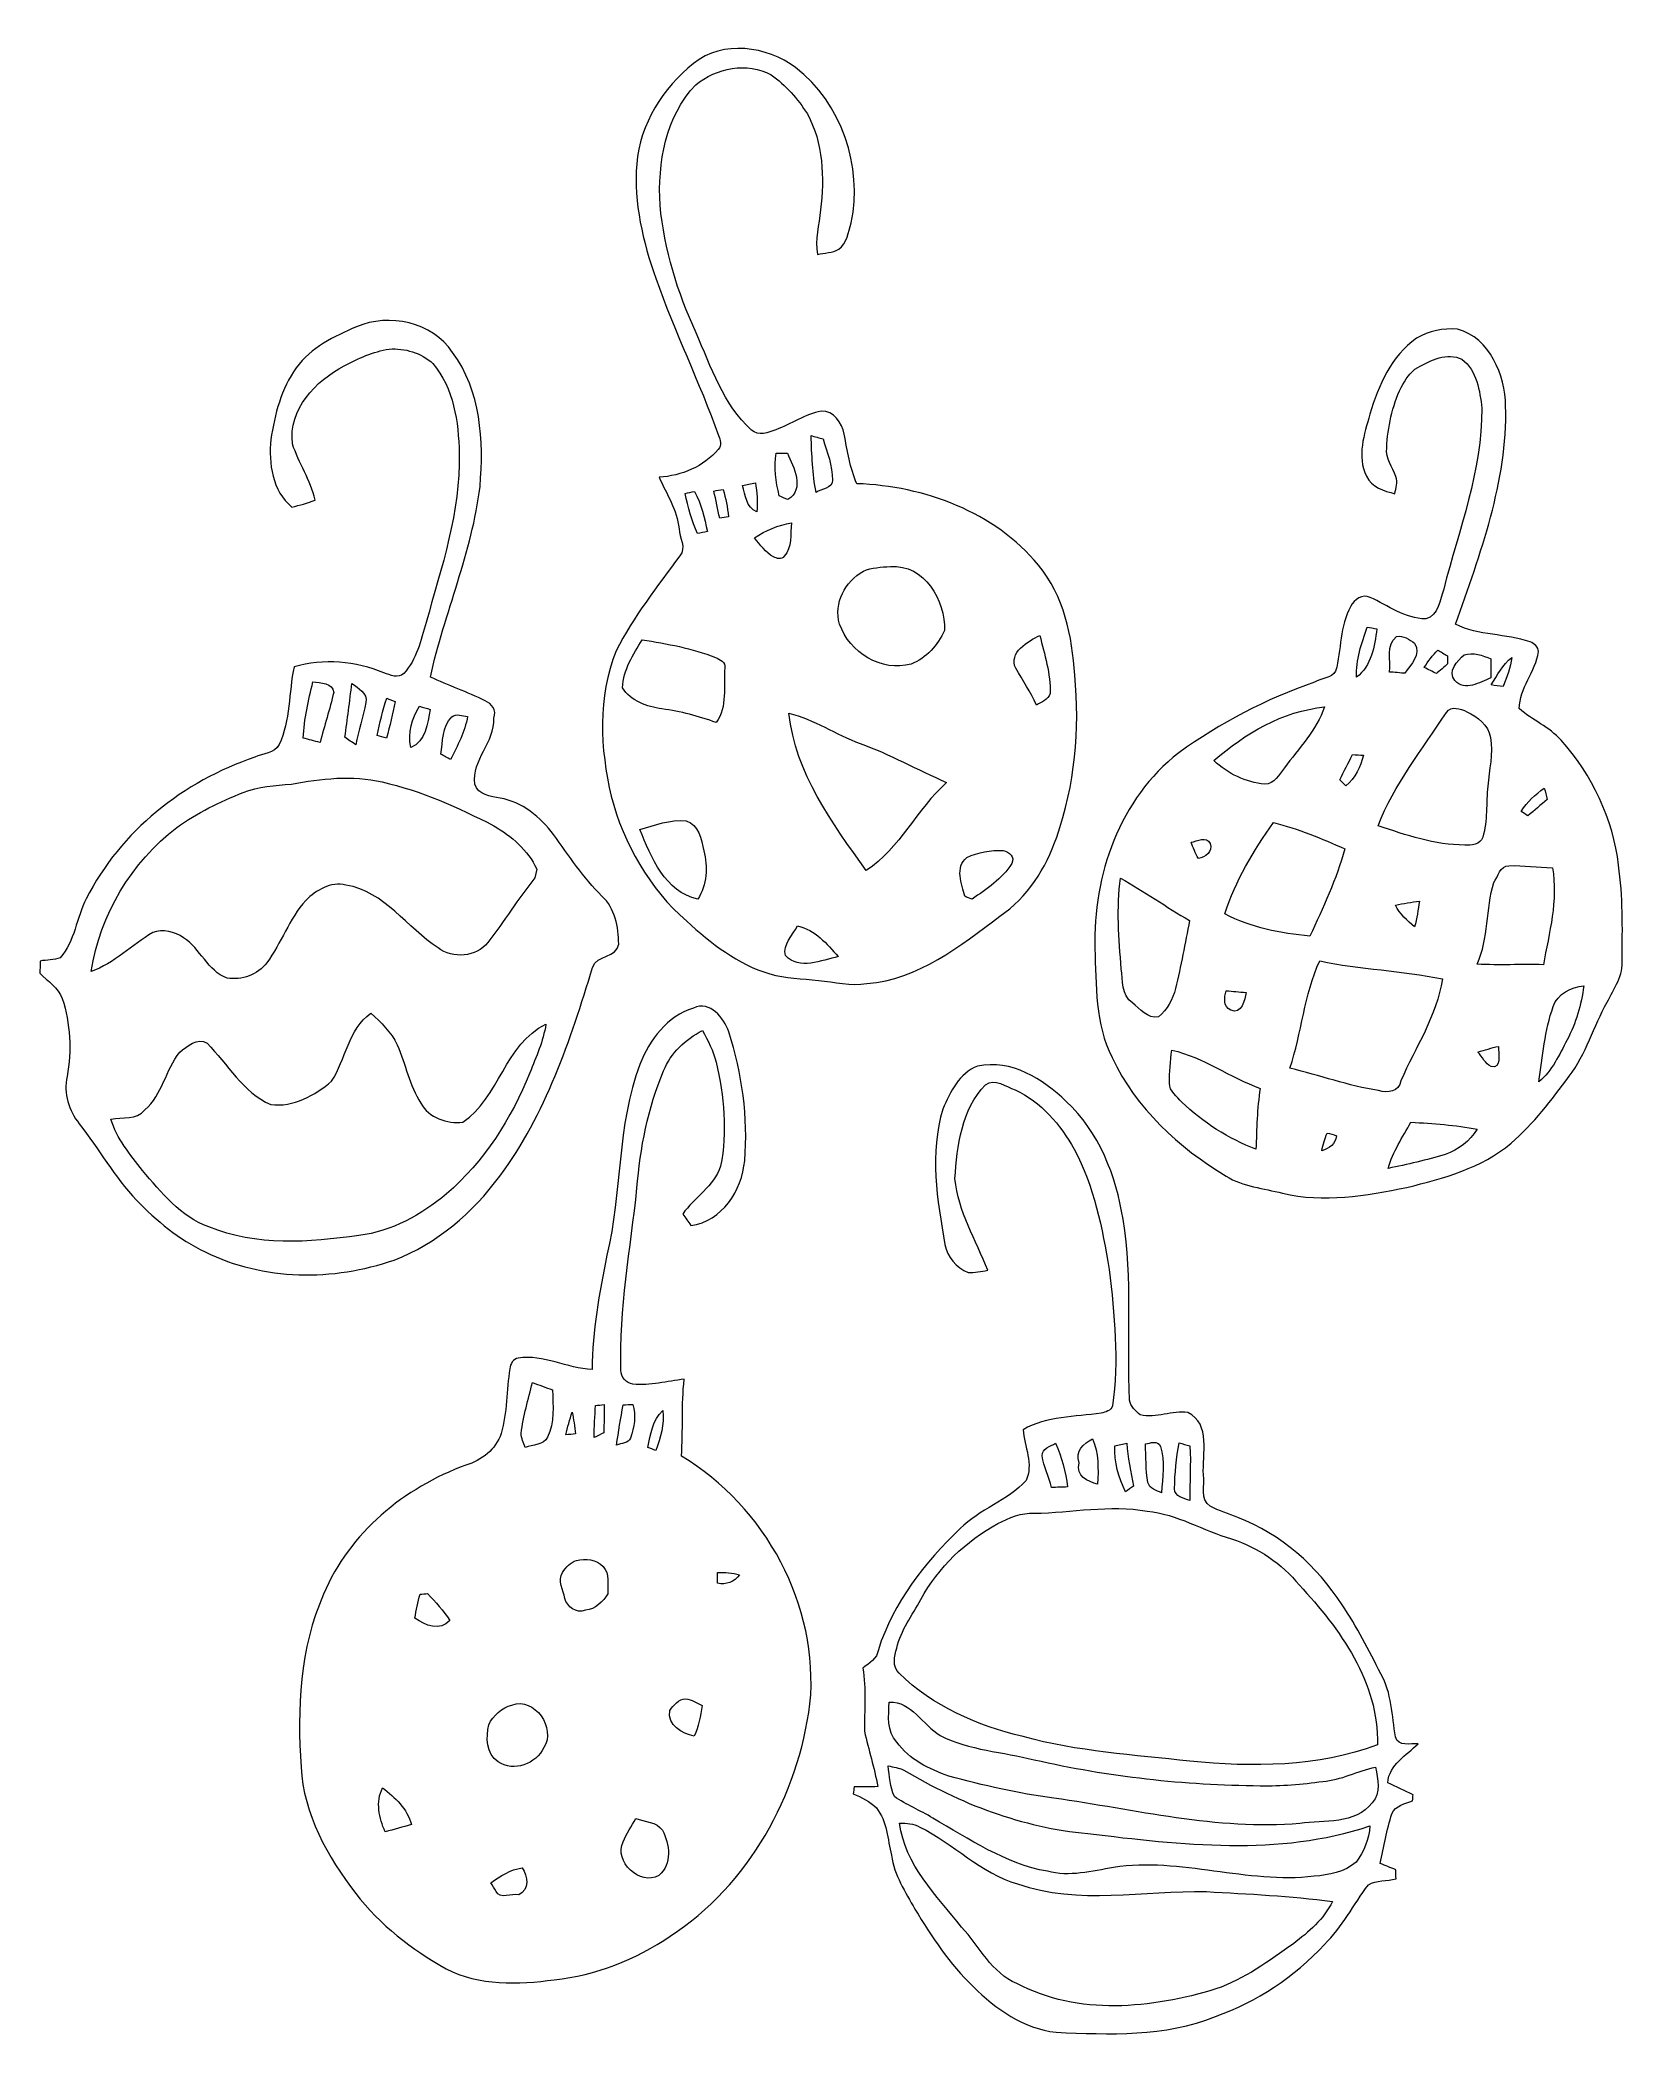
# Model space of a CAD drawing. Header units: centimetres. Extents: x -13 to 13, y -16.3 to 16.4.
import ezdxf

# ---------------------------------------------------------------- set-up
doc = ezdxf.new("R2010")
doc.units = ezdxf.units.CM
doc.header["$MEASUREMENT"] = 0
doc.layers.add('Layer 1', color=7, linetype='Continuous')

msp = doc.modelspace()

# ---------------------------------------------------------------- linework, layer by layer
at = {"layer": 'Layer 1', "color": 251, "lineweight": 9}
for points, knots in [([(-2.25337, 16.02365), (-1.7743, 16.40818), (-1.05216, 16.30905), (-0.58332, 15.95415), (-0.58332, 15.95415), (0.17515, 15.37277), (0.51981, 14.33631), (0.32861, 13.40921), (0.32861, 13.40921), (0.27993, 13.26175), (0.2644, 13.07337), (0.12365, 12.97812), (0.12365, 12.97812), (0.01887, 12.91779), (-0.10813, 12.9192), (-0.22384, 12.89239), (-0.22384, 12.89239), (-0.27147, 13.13616), (-0.19174, 13.37852), (-0.17657, 13.62123), (-0.17657, 13.62123), (-0.10566, 14.14969), (-0.13071, 14.71908), (-0.38929, 15.19638), (-0.38929, 15.19638), (-0.5484, 15.44015), (-0.74278, 15.67016), (-0.98372, 15.83632), (-0.98372, 15.83632), (-1.37319, 16.05293), (-1.88507, 15.94851), (-2.2195, 15.67263), (-2.2195, 15.67263), (-2.71551, 15.15581), (-2.84251, 14.39029), (-2.803, 13.70061), (-2.803, 13.70061), (-2.73174, 12.9753), (-2.51901, 12.26798), (-2.21245, 11.60828), (-2.21245, 11.60828), (-1.96515, 11.04842), (-1.77183, 10.43388), (-1.30369, 10.01267), (-1.30369, 10.01267), (-1.19292, 9.91354), (-1.02817, 9.96928), (-0.90647, 10.02008), (-0.90647, 10.02008), (-0.65388, 10.11003), (-0.42704, 10.27478), (-0.16105, 10.32629), (-0.16105, 10.32629), (0.0418, 10.33334), (0.17938, 10.12944), (0.21466, 9.9474), (0.21466, 9.9474), (0.2637, 9.67259), (0.30921, 9.39425), (0.41892, 9.13531), (0.41892, 9.13531), (1.53088, 9.0958), (2.67565, 8.67352), (3.39743, 7.79899), (3.39743, 7.79899), (3.81689, 7.29698), (3.94988, 6.63447), (3.99081, 5.99841), (3.99081, 5.99841), (4.07724, 5.10588), (3.99504, 4.19042), (3.69482, 3.3427), (3.69482, 3.3427), (3.52161, 2.83117), (3.2154, 2.35316), (2.76349, 2.04518), (2.76349, 2.04518), (2.11508, 1.55658), (1.42645, 1.01084), (0.58614, 0.94099), (0.58614, 0.94099), (0.31944, 0.90007), (0.05556, 0.96815), (-0.20867, 0.99214), (-0.20867, 0.99214), (-0.47467, 1.02707), (-0.74807, 1.02036), (-1.00595, 1.10256), (-1.00595, 1.10256), (-1.53088, 1.25496), (-1.96762, 1.60456), (-2.36626, 1.9644), (-2.36626, 1.9644), (-2.97692, 2.4978), (-3.39814, 3.23087), (-3.6038, 4.01121), (-3.6038, 4.01121), (-3.78302, 4.79226), (-3.83452, 5.63822), (-3.52196, 6.39387), (-3.52196, 6.39387), (-3.23727, 6.95373), (-2.85027, 7.45256), (-2.47774, 7.95491), (-2.47774, 7.95491), (-2.36732, 8.08227), (-2.48797, 8.25513), (-2.49079, 8.39695), (-2.49079, 8.39695), (-2.52748, 8.70457), (-2.6947, 8.96421), (-2.81676, 9.24044), (-2.81676, 9.24044), (-2.45375, 9.26443), (-2.08792, 9.41365), (-1.85015, 9.69587), (-1.85015, 9.69587), (-1.78806, 9.76114), (-1.81981, 9.85356), (-1.8438, 9.9273), (-1.8438, 9.9273), (-2.15777, 10.79689), (-2.56699, 11.62874), (-2.87214, 12.50151), (-2.87214, 12.50151), (-3.08487, 13.10159), (-3.23656, 13.73659), (-3.18541, 14.37723), (-3.18541, 14.37723), (-3.1339, 15.02846), (-2.75643, 15.62148), (-2.25337, 16.02365), (-2.25337, 16.02365), (-2.25337, 16.02365), (-2.25337, 16.02365), (-2.25337, 16.02365)], [0, 0, 0, 0, 0.02857143, 0.02857143, 0.02857143, 0.02857143, 0.05714286, 0.05714286, 0.05714286, 0.05714286, 0.08571429, 0.08571429, 0.08571429, 0.08571429, 0.11428571, 0.11428571, 0.11428571, 0.11428571, 0.14285714, 0.14285714, 0.14285714, 0.14285714, 0.17142857, 0.17142857, 0.17142857, 0.17142857, 0.2, 0.2, 0.2, 0.2, 0.22857143, 0.22857143, 0.22857143, 0.22857143, 0.25714286, 0.25714286, 0.25714286, 0.25714286, 0.28571429, 0.28571429, 0.28571429, 0.28571429, 0.31428571, 0.31428571, 0.31428571, 0.31428571, 0.34285714, 0.34285714, 0.34285714, 0.34285714, 0.37142857, 0.37142857, 0.37142857, 0.37142857, 0.4, 0.4, 0.4, 0.4, 0.42857143, 0.42857143, 0.42857143, 0.42857143, 0.45714286, 0.45714286, 0.45714286, 0.45714286, 0.48571429, 0.48571429, 0.48571429, 0.48571429, 0.51428571, 0.51428571, 0.51428571, 0.51428571, 0.54285714, 0.54285714, 0.54285714, 0.54285714, 0.57142857, 0.57142857, 0.57142857, 0.57142857, 0.6, 0.6, 0.6, 0.6, 0.62857143, 0.62857143, 0.62857143, 0.62857143, 0.65714286, 0.65714286, 0.65714286, 0.65714286, 0.68571429, 0.68571429, 0.68571429, 0.68571429, 0.71428571, 0.71428571, 0.71428571, 0.71428571, 0.74285714, 0.74285714, 0.74285714, 0.74285714, 0.77142857, 0.77142857, 0.77142857, 0.77142857, 0.8, 0.8, 0.8, 0.8, 0.82857143, 0.82857143, 0.82857143, 0.82857143, 0.85714286, 0.85714286, 0.85714286, 0.85714286, 0.88571429, 0.88571429, 0.88571429, 0.88571429, 0.91428571, 0.91428571, 0.91428571, 0.91428571, 0.94285714, 0.94285714, 0.94285714, 0.94285714, 1, 1, 1, 1]), ([(-7.77717, 11.70847), (-7.23918, 11.93354), (-6.53645, 11.78855), (-6.20307, 11.28796), (-6.20307, 11.28796), (-5.73882, 10.66072), (-5.68872, 9.83769), (-5.75293, 9.08733), (-5.75293, 9.08733), (-5.88381, 8.01312), (-6.3343, 7.01512), (-6.56679, 5.96525), (-6.56679, 5.96525), (-6.26904, 5.83049), (-5.96107, 5.71971), (-5.6672, 5.57613), (-5.6672, 5.57613), (-5.56419, 5.52851), (-5.47247, 5.42338), (-5.52821, 5.29321), (-5.52821, 5.29321), (-5.50104, 4.8988), (-5.89545, 4.60988), (-5.83548, 4.21124), (-5.83548, 4.21124), (-5.78609, 4.03379), (-5.57583, 4.00451), (-5.42379, 3.98087), (-5.42379, 3.98087), (-5.06113, 3.92267), (-4.76056, 3.67043), (-4.54713, 3.38291), (-4.54713, 3.38291), (-4.29842, 3.03543), (-4.05748, 2.67912), (-3.75444, 2.37503), (-3.75444, 2.37503), (-3.54101, 2.17677), (-3.48245, 1.86844), (-3.48104, 1.58939), (-3.48104, 1.58939), (-3.50362, 1.35656), (-3.84722, 1.41935), (-3.90931, 1.20733), (-3.90931, 1.20733), (-4.27302, 0.01389), (-4.67519, -1.20214), (-5.42837, -2.21426), (-5.42837, -2.21426), (-5.87181, -2.81398), (-6.45813, -3.32163), (-7.16086, -3.58938), (-7.16086, -3.58938), (-8.15887, -3.93687), (-9.2994, -3.92805), (-10.25614, -3.45568), (-10.25614, -3.45568), (-10.68617, -3.25354), (-11.052, -2.9431), (-11.38255, -2.60619), (-11.38255, -2.60619), (-11.74239, -2.22731), (-11.99604, -1.76517), (-12.31918, -1.35736), (-12.31918, -1.35736), (-12.48816, -1.13793), (-12.58165, -0.85889), (-12.51638, -0.58019), (-12.51638, -0.58019), (-12.44336, -0.1558), (-12.46276, 0.28623), (-12.59717, 0.69687), (-12.59717, 0.69687), (-12.66631, 0.8729), (-12.83459, 0.98085), (-12.96265, 1.11032), (-12.96265, 1.11032), (-12.96194, 1.16077), (-12.96088, 1.26131), (-12.96018, 1.31176), (-12.96018, 1.31176), (-12.85011, 1.3294), (-12.73652, 1.33222), (-12.62892, 1.36326), (-12.62892, 1.36326), (-12.3915, 1.63808), (-12.36504, 2.01837), (-12.20347, 2.33375), (-12.20347, 2.33375), (-11.64502, 3.43971), (-10.60715, 4.26239), (-9.44087, 4.65115), (-9.44087, 4.65115), (-9.31351, 4.71747), (-9.11877, 4.71324), (-9.04575, 4.85823), (-9.04575, 4.85823), (-8.85631, 5.25793), (-8.88983, 5.71195), (-8.79916, 6.13388), (-8.79916, 6.13388), (-8.31797, 6.27287), (-7.78775, 6.22666), (-7.32632, 6.0358), (-7.32632, 6.0358), (-7.22577, 5.99947), (-7.09419, 5.93385), (-7.00176, 6.02557), (-7.00176, 6.02557), (-6.79009, 6.25347), (-6.71989, 6.56991), (-6.63664, 6.85919), (-6.63664, 6.85919), (-6.38334, 7.76618), (-6.07325, 8.67952), (-6.09371, 9.63343), (-6.09371, 9.63343), (-6.10359, 10.14708), (-6.18579, 10.69776), (-6.5241, 11.10663), (-6.5241, 11.10663), (-6.71707, 11.2802), (-6.98518, 11.36028), (-7.24235, 11.34088), (-7.24235, 11.34088), (-7.50306, 11.30348), (-7.74824, 11.18636), (-7.98001, 11.0643), (-7.98001, 11.0643), (-8.44744, 10.82159), (-8.89194, 10.35345), (-8.82633, 9.7876), (-8.82633, 9.7876), (-8.72367, 9.47292), (-8.52894, 9.19387), (-8.45591, 8.86755), (-8.45591, 8.86755), (-8.57903, 8.81887), (-8.70496, 8.78041), (-8.83409, 8.75184), (-8.83409, 8.75184), (-9.15794, 9.0136), (-9.21756, 9.47292), (-9.18122, 9.86133), (-9.18122, 9.86133), (-9.11278, 10.2702), (-9.01224, 10.69282), (-8.76282, 11.03325), (-8.76282, 11.03325), (-8.524, 11.36804), (-8.14264, 11.54901), (-7.77717, 11.70847), (-7.77717, 11.70847), (-7.77717, 11.70847), (-7.77717, 11.70847), (-7.77717, 11.70847)], [0, 0, 0, 0, 0.025, 0.025, 0.025, 0.025, 0.05, 0.05, 0.05, 0.05, 0.075, 0.075, 0.075, 0.075, 0.1, 0.1, 0.1, 0.1, 0.125, 0.125, 0.125, 0.125, 0.15, 0.15, 0.15, 0.15, 0.175, 0.175, 0.175, 0.175, 0.2, 0.2, 0.2, 0.2, 0.225, 0.225, 0.225, 0.225, 0.25, 0.25, 0.25, 0.25, 0.275, 0.275, 0.275, 0.275, 0.3, 0.3, 0.3, 0.3, 0.325, 0.325, 0.325, 0.325, 0.35, 0.35, 0.35, 0.35, 0.375, 0.375, 0.375, 0.375, 0.4, 0.4, 0.4, 0.4, 0.425, 0.425, 0.425, 0.425, 0.45, 0.45, 0.45, 0.45, 0.475, 0.475, 0.475, 0.475, 0.5, 0.5, 0.5, 0.5, 0.525, 0.525, 0.525, 0.525, 0.55, 0.55, 0.55, 0.55, 0.575, 0.575, 0.575, 0.575, 0.6, 0.6, 0.6, 0.6, 0.625, 0.625, 0.625, 0.625, 0.65, 0.65, 0.65, 0.65, 0.675, 0.675, 0.675, 0.675, 0.7, 0.7, 0.7, 0.7, 0.725, 0.725, 0.725, 0.725, 0.75, 0.75, 0.75, 0.75, 0.775, 0.775, 0.775, 0.775, 0.8, 0.8, 0.8, 0.8, 0.825, 0.825, 0.825, 0.825, 0.85, 0.85, 0.85, 0.85, 0.875, 0.875, 0.875, 0.875, 0.9, 0.9, 0.9, 0.9, 0.925, 0.925, 0.925, 0.925, 0.95, 0.95, 0.95, 0.95, 1, 1, 1, 1]), ([(9.59114, 11.51797), (9.79012, 11.63897), (10.03389, 11.68907), (10.26425, 11.66649), (10.26425, 11.66649), (10.79659, 11.52079), (11.03754, 10.91402), (11.05095, 10.41025), (11.05095, 10.41025), (11.08376, 9.16882), (10.63326, 7.98455), (10.22827, 6.83061), (10.22827, 6.83061), (10.61033, 6.64223), (11.05518, 6.67962), (11.45347, 6.54275), (11.45347, 6.54275), (11.51979, 6.51488), (11.58435, 6.45808), (11.5914, 6.38223), (11.5914, 6.38223), (11.5406, 6.05556), (11.27637, 5.78357), (11.27496, 5.45019), (11.27496, 5.45019), (11.48627, 5.25758), (11.76673, 5.14963), (11.95829, 4.9309), (11.95829, 4.9309), (12.46841, 4.36434), (12.81237, 3.63974), (12.90056, 2.88021), (12.90056, 2.88021), (12.97323, 2.37115), (12.96547, 1.85468), (12.95806, 1.34174), (12.95806, 1.34174), (12.99052, 1.07645), (12.82083, 0.8595), (12.71359, 0.63548), (12.71359, 0.63548), (12.49028, 0.23896), (12.36787, -0.21013), (12.09199, -0.57772), (12.09199, -0.57772), (11.8006, -0.96295), (11.50956, -1.35912), (11.13949, -1.67345), (11.13949, -1.67345), (10.65619, -2.08267), (10.03389, -2.25165), (9.43205, -2.39841), (9.43205, -2.39841), (8.76635, -2.53317), (8.06645, -2.65594), (7.3944, -2.49366), (7.3944, -2.49366), (7.08255, -2.41358), (6.74988, -2.38641), (6.47013, -2.21355), (6.47013, -2.21355), (5.69613, -1.74542), (4.98987, -1.10265), (4.60358, -0.27116), (4.60358, -0.27116), (4.32065, 0.28412), (4.34605, 0.91453), (4.31995, 1.51884), (4.31995, 1.51884), (4.28679, 2.7137), (4.72776, 3.97629), (5.69472, 4.72488), (5.69472, 4.72488), (6.37699, 5.21066), (7.12524, 5.60718), (7.91687, 5.88305), (7.91687, 5.88305), (8.02517, 5.9469), (8.19451, 5.94443), (8.26577, 6.06297), (8.26577, 6.06297), (8.36454, 6.41257), (8.32749, 6.8031), (8.51658, 7.12624), (8.51658, 7.12624), (8.56386, 7.24301), (8.70886, 7.32979), (8.83021, 7.27158), (8.83021, 7.27158), (9.12654, 7.13823), (9.40418, 6.92022), (9.74284, 6.91881), (9.74284, 6.91881), (9.95522, 6.97208), (9.97427, 7.24195), (10.03601, 7.40846), (10.03601, 7.40846), (10.28612, 8.3853), (10.66712, 9.3498), (10.66042, 10.37285), (10.66042, 10.37285), (10.62867, 10.65543), (10.57928, 10.99163), (10.33516, 11.17366), (10.33516, 11.17366), (10.09174, 11.29149), (9.82256, 11.16096), (9.6109, 11.03925), (9.6109, 11.03925), (9.48179, 10.96975), (9.40735, 10.8364), (9.33751, 10.71364), (9.33751, 10.71364), (9.19322, 10.4039), (9.11772, 10.06453), (9.1022, 9.72374), (9.1022, 9.72374), (9.07927, 9.54771), (9.19922, 9.40801), (9.25249, 9.25102), (9.25249, 9.25102), (9.28776, 9.15965), (9.25037, 9.06228), (9.2359, 8.97091), (9.2359, 8.97091), (9.05987, 9.01607), (8.85244, 9.07498), (8.77306, 9.25772), (8.77306, 9.25772), (8.60479, 9.5851), (8.73707, 9.94635), (8.82457, 10.27302), (8.82457, 10.27302), (8.96921, 10.74045), (9.17276, 11.2301), (9.59114, 11.51797), (9.59114, 11.51797), (9.59114, 11.51797), (9.59114, 11.51797), (9.59114, 11.51797)], [0, 0, 0, 0, 0.02777778, 0.02777778, 0.02777778, 0.02777778, 0.05555556, 0.05555556, 0.05555556, 0.05555556, 0.08333333, 0.08333333, 0.08333333, 0.08333333, 0.11111111, 0.11111111, 0.11111111, 0.11111111, 0.13888889, 0.13888889, 0.13888889, 0.13888889, 0.16666667, 0.16666667, 0.16666667, 0.16666667, 0.19444444, 0.19444444, 0.19444444, 0.19444444, 0.22222222, 0.22222222, 0.22222222, 0.22222222, 0.25, 0.25, 0.25, 0.25, 0.27777778, 0.27777778, 0.27777778, 0.27777778, 0.30555556, 0.30555556, 0.30555556, 0.30555556, 0.33333333, 0.33333333, 0.33333333, 0.33333333, 0.36111111, 0.36111111, 0.36111111, 0.36111111, 0.38888889, 0.38888889, 0.38888889, 0.38888889, 0.41666667, 0.41666667, 0.41666667, 0.41666667, 0.44444444, 0.44444444, 0.44444444, 0.44444444, 0.47222222, 0.47222222, 0.47222222, 0.47222222, 0.5, 0.5, 0.5, 0.5, 0.52777778, 0.52777778, 0.52777778, 0.52777778, 0.55555556, 0.55555556, 0.55555556, 0.55555556, 0.58333333, 0.58333333, 0.58333333, 0.58333333, 0.61111111, 0.61111111, 0.61111111, 0.61111111, 0.63888889, 0.63888889, 0.63888889, 0.63888889, 0.66666667, 0.66666667, 0.66666667, 0.66666667, 0.69444444, 0.69444444, 0.69444444, 0.69444444, 0.72222222, 0.72222222, 0.72222222, 0.72222222, 0.75, 0.75, 0.75, 0.75, 0.77777778, 0.77777778, 0.77777778, 0.77777778, 0.80555556, 0.80555556, 0.80555556, 0.80555556, 0.83333333, 0.83333333, 0.83333333, 0.83333333, 0.86111111, 0.86111111, 0.86111111, 0.86111111, 0.88888889, 0.88888889, 0.88888889, 0.88888889, 0.91666667, 0.91666667, 0.91666667, 0.91666667, 0.94444444, 0.94444444, 0.94444444, 0.94444444, 1, 1, 1, 1]), ([(-0.32967, 9.92271), (-0.31556, 9.61191), (-0.3071, 9.29865), (-0.24677, 8.99279), (-0.24677, 8.99279), (-0.1681, 9.045), (0.02628, 9.05558), (0.02063, 9.19493), (0.02063, 9.19493), (0.0224, 9.42635), (-0.06333, 9.65213), (-0.13318, 9.87015), (-0.13318, 9.87015), (-0.18221, 9.8832), (-0.28029, 9.90966), (-0.32967, 9.92271), (-0.32967, 9.92271), (-0.32967, 9.92271), (-0.32967, 9.92271), (-0.32967, 9.92271)], [0, 0, 0, 0, 0.16666667, 0.16666667, 0.16666667, 0.16666667, 0.33333333, 0.33333333, 0.33333333, 0.33333333, 0.5, 0.5, 0.5, 0.5, 0.66666667, 0.66666667, 0.66666667, 0.66666667, 1, 1, 1, 1]), ([(-0.90047, 9.6359), (-0.94104, 9.40271), (-0.90647, 9.16459), (-0.84967, 8.93705), (-0.84967, 8.93705), (-0.80275, 8.91623), (-0.75583, 8.89507), (-0.70856, 8.87355), (-0.70856, 8.87355), (-0.42634, 9.04923), (-0.61472, 9.40695), (-0.71632, 9.63625), (-0.71632, 9.63625), (-0.77805, 9.63625), (-0.83909, 9.6359), (-0.90047, 9.6359), (-0.90047, 9.6359), (-0.90047, 9.6359), (-0.90047, 9.6359), (-0.90047, 9.6359)], [0, 0, 0, 0, 0.16666667, 0.16666667, 0.16666667, 0.16666667, 0.33333333, 0.33333333, 0.33333333, 0.33333333, 0.5, 0.5, 0.5, 0.5, 0.66666667, 0.66666667, 0.66666667, 0.66666667, 1, 1, 1, 1]), ([(-2.39095, 8.97656), (-2.34509, 8.75078), (-2.28547, 8.52712), (-2.19022, 8.31651), (-2.19022, 8.31651), (-2.13625, 8.3278), (-2.08192, 8.33909), (-2.02724, 8.35038), (-2.02724, 8.35038), (-2.07698, 8.5751), (-2.12743, 8.80299), (-2.23679, 9.0076), (-2.23679, 9.0076), (-2.2883, 8.99737), (-2.3398, 8.98714), (-2.39095, 8.97656), (-2.39095, 8.97656), (-2.39095, 8.97656), (-2.39095, 8.97656), (-2.39095, 8.97656)], [0, 0, 0, 0, 0.16666667, 0.16666667, 0.16666667, 0.16666667, 0.33333333, 0.33333333, 0.33333333, 0.33333333, 0.5, 0.5, 0.5, 0.5, 0.66666667, 0.66666667, 0.66666667, 0.66666667, 1, 1, 1, 1]), ([(-1.92105, 9.01431), (-1.88966, 8.86508), (-1.85826, 8.71691), (-1.8258, 8.56769), (-1.8258, 8.56769), (-1.77783, 8.57686), (-1.72985, 8.58568), (-1.68187, 8.5945), (-1.68187, 8.5945), (-1.70092, 8.74584), (-1.72279, 8.89718), (-1.77148, 9.04253), (-1.77148, 9.04253), (-1.82157, 9.033), (-1.87131, 9.02383), (-1.92105, 9.01431), (-1.92105, 9.01431), (-1.92105, 9.01431), (-1.92105, 9.01431), (-1.92105, 9.01431)], [0, 0, 0, 0, 0.16666667, 0.16666667, 0.16666667, 0.16666667, 0.33333333, 0.33333333, 0.33333333, 0.33333333, 0.5, 0.5, 0.5, 0.5, 0.66666667, 0.66666667, 0.66666667, 0.66666667, 1, 1, 1, 1]), ([(-1.45398, 9.10744), (-1.40494, 8.94693), (-1.39577, 8.7462), (-1.2162, 8.67423), (-1.2162, 8.67423), (-1.20104, 8.83333), (-1.21762, 8.99349), (-1.23949, 9.15118), (-1.23949, 9.15118), (-1.3111, 9.13601), (-1.38236, 9.12155), (-1.45398, 9.10744), (-1.45398, 9.10744), (-1.45398, 9.10744), (-1.45398, 9.10744), (-1.45398, 9.10744)], [0, 0, 0, 0, 0.2, 0.2, 0.2, 0.2, 0.4, 0.4, 0.4, 0.4, 0.6, 0.6, 0.6, 0.6, 1, 1, 1, 1]), ([(-1.25572, 8.24666), (-1.16505, 8.13201), (-1.07439, 8.00889), (-0.94421, 7.93657), (-0.94421, 7.93657), (-0.8913, 7.91011), (-0.81086, 7.8833), (-0.77135, 7.94504), (-0.77135, 7.94504), (-0.63694, 8.08968), (-0.67046, 8.31298), (-0.64823, 8.49114), (-0.64823, 8.49114), (-0.8666, 8.45551), (-1.07404, 8.3719), (-1.25572, 8.24666), (-1.25572, 8.24666), (-1.25572, 8.24666), (-1.25572, 8.24666), (-1.25572, 8.24666)], [0, 0, 0, 0, 0.16666667, 0.16666667, 0.16666667, 0.16666667, 0.33333333, 0.33333333, 0.33333333, 0.33333333, 0.5, 0.5, 0.5, 0.5, 0.66666667, 0.66666667, 0.66666667, 0.66666667, 1, 1, 1, 1]), ([(0.97031, 7.77853), (0.82073, 7.77006), (0.66692, 7.76018), (0.52828, 7.70127), (0.52828, 7.70127), (0.23442, 7.53158), (0.03439, 7.17739), (0.13917, 6.83414), (0.13917, 6.83414), (0.29792, 6.36847), (0.82426, 6.04145), (1.3118, 6.17938), (1.3118, 6.17938), (1.55698, 6.27463), (1.75171, 6.49159), (1.85578, 6.72725), (1.85578, 6.72725), (1.87589, 7.22396), (1.52912, 7.81521), (0.97031, 7.77853), (0.97031, 7.77853), (0.97031, 7.77853), (0.97031, 7.77853), (0.97031, 7.77853)], [0, 0, 0, 0, 0.14285714, 0.14285714, 0.14285714, 0.14285714, 0.28571429, 0.28571429, 0.28571429, 0.28571429, 0.42857143, 0.42857143, 0.42857143, 0.42857143, 0.57142857, 0.57142857, 0.57142857, 0.57142857, 0.71428571, 0.71428571, 0.71428571, 0.71428571, 1, 1, 1, 1]), ([(-3.09686, 6.57873), (-3.2408, 6.33425), (-3.40519, 6.08272), (-3.41965, 5.79098), (-3.41965, 5.79098), (-3.28172, 5.56837), (-3.01749, 5.48124), (-2.77231, 5.4449), (-2.77231, 5.4449), (-2.46786, 5.40327), (-2.16976, 5.32602), (-1.8819, 5.21842), (-1.8819, 5.21842), (-1.69351, 5.48053), (-1.76971, 5.81673), (-1.74079, 6.118), (-1.74079, 6.118), (-1.72914, 6.20761), (-1.82298, 6.25841), (-1.89213, 6.28451), (-1.89213, 6.28451), (-2.27665, 6.44185), (-2.68976, 6.50923), (-3.09686, 6.57873), (-3.09686, 6.57873), (-3.09686, 6.57873), (-3.09686, 6.57873), (-3.09686, 6.57873)], [0, 0, 0, 0, 0.125, 0.125, 0.125, 0.125, 0.25, 0.25, 0.25, 0.25, 0.375, 0.375, 0.375, 0.375, 0.5, 0.5, 0.5, 0.5, 0.625, 0.625, 0.625, 0.625, 0.75, 0.75, 0.75, 0.75, 1, 1, 1, 1]), ([(3.02349, 6.10989), (3.13991, 5.91127), (3.26585, 5.7176), (3.36357, 5.5077), (3.36357, 5.5077), (3.44717, 5.5525), (3.55336, 5.59765), (3.59076, 5.69467), (3.59076, 5.69467), (3.59358, 6.02063), (3.49903, 6.33708), (3.41825, 6.64928), (3.41825, 6.64928), (3.22563, 6.55333), (2.90319, 6.36671), (3.02349, 6.10989), (3.02349, 6.10989), (3.02349, 6.10989), (3.02349, 6.10989), (3.02349, 6.10989)], [0, 0, 0, 0, 0.16666667, 0.16666667, 0.16666667, 0.16666667, 0.33333333, 0.33333333, 0.33333333, 0.33333333, 0.5, 0.5, 0.5, 0.5, 0.66666667, 0.66666667, 0.66666667, 0.66666667, 1, 1, 1, 1]), ([(8.78435, 6.78299), (8.68839, 6.52087), (8.5956, 6.24571), (8.60972, 5.96313), (8.60972, 5.96313), (8.84785, 6.1494), (8.9117, 6.47254), (8.93816, 6.75688), (8.93816, 6.75688), (8.88666, 6.7657), (8.8355, 6.77452), (8.78435, 6.78299), (8.78435, 6.78299), (8.78435, 6.78299), (8.78435, 6.78299), (8.78435, 6.78299)], [0, 0, 0, 0, 0.2, 0.2, 0.2, 0.2, 0.4, 0.4, 0.4, 0.4, 0.6, 0.6, 0.6, 0.6, 1, 1, 1, 1]), ([(9.26272, 6.62918), (9.08386, 6.49406), (9.17205, 6.23583), (9.14876, 6.04815), (9.14876, 6.04815), (9.21156, 6.04286), (9.33786, 6.03298), (9.40101, 6.02769), (9.40101, 6.02769), (9.49378, 6.16951), (9.67441, 6.33778), (9.56011, 6.51876), (9.56011, 6.51876), (9.47579, 6.5812), (9.37277, 6.65493), (9.26272, 6.62918), (9.26272, 6.62918), (9.26272, 6.62918), (9.26272, 6.62918), (9.26272, 6.62918)], [0, 0, 0, 0, 0.16666667, 0.16666667, 0.16666667, 0.16666667, 0.33333333, 0.33333333, 0.33333333, 0.33333333, 0.5, 0.5, 0.5, 0.5, 0.66666667, 0.66666667, 0.66666667, 0.66666667, 1, 1, 1, 1]), ([(9.71815, 6.12223), (9.78412, 6.08907), (9.8508, 6.05556), (9.91782, 6.02275), (9.91782, 6.02275), (9.96298, 6.06226), (10.05329, 6.14058), (10.09809, 6.18009), (10.09809, 6.18009), (10.09774, 6.22419), (10.09739, 6.26864), (10.09774, 6.31273), (10.09774, 6.31273), (10.04518, 6.34448), (9.99226, 6.37623), (9.94005, 6.40798), (9.94005, 6.40798), (9.85327, 6.32332), (9.77848, 6.22736), (9.71815, 6.12223), (9.71815, 6.12223), (9.71815, 6.12223), (9.71815, 6.12223), (9.71815, 6.12223)], [0, 0, 0, 0, 0.14285714, 0.14285714, 0.14285714, 0.14285714, 0.28571429, 0.28571429, 0.28571429, 0.28571429, 0.42857143, 0.42857143, 0.42857143, 0.42857143, 0.57142857, 0.57142857, 0.57142857, 0.57142857, 0.71428571, 0.71428571, 0.71428571, 0.71428571, 1, 1, 1, 1]), ([(10.3715, 6.3279), (10.25614, 6.23618), (10.09386, 6.05309), (10.22086, 5.90916), (10.22086, 5.90916), (10.37785, 5.72818), (10.62973, 5.87705), (10.80647, 5.95184), (10.80647, 5.95184), (10.80718, 6.05697), (10.80859, 6.1621), (10.81071, 6.26723), (10.81071, 6.26723), (10.67206, 6.31697), (10.51684, 6.38117), (10.3715, 6.3279), (10.3715, 6.3279), (10.3715, 6.3279), (10.3715, 6.3279), (10.3715, 6.3279)], [0, 0, 0, 0, 0.16666667, 0.16666667, 0.16666667, 0.16666667, 0.33333333, 0.33333333, 0.33333333, 0.33333333, 0.5, 0.5, 0.5, 0.5, 0.66666667, 0.66666667, 0.66666667, 0.66666667, 1, 1, 1, 1]), ([(10.81564, 5.83684), (10.87985, 5.82802), (10.94441, 5.8192), (11.00932, 5.81038), (11.00932, 5.81038), (11.06859, 5.96595), (11.13561, 6.12012), (11.15149, 6.28769), (11.15149, 6.28769), (11.00367, 6.16774), (10.91125, 5.9977), (10.81564, 5.83684), (10.81564, 5.83684), (10.81564, 5.83684), (10.81564, 5.83684), (10.81564, 5.83684)], [0, 0, 0, 0, 0.2, 0.2, 0.2, 0.2, 0.4, 0.4, 0.4, 0.4, 0.6, 0.6, 0.6, 0.6, 1, 1, 1, 1]), ([(-8.49154, 5.88658), (-8.56633, 5.5846), (-8.633, 5.27874), (-8.64959, 4.96689), (-8.64959, 4.96689), (-8.55716, 4.94008), (-8.46861, 4.91997), (-8.37407, 4.89351), (-8.37407, 4.89351), (-8.30139, 5.16797), (-8.21532, 5.43961), (-8.14899, 5.71513), (-8.14899, 5.71513), (-8.16416, 5.876), (-8.37054, 5.86859), (-8.49154, 5.88658), (-8.49154, 5.88658), (-8.49154, 5.88658), (-8.49154, 5.88658), (-8.49154, 5.88658)], [0, 0, 0, 0, 0.16666667, 0.16666667, 0.16666667, 0.16666667, 0.33333333, 0.33333333, 0.33333333, 0.33333333, 0.5, 0.5, 0.5, 0.5, 0.66666667, 0.66666667, 0.66666667, 0.66666667, 1, 1, 1, 1]), ([(-7.85231, 5.85977), (-7.88723, 5.5659), (-7.92498, 5.27275), (-7.96731, 4.97994), (-7.96731, 4.97994), (-7.90805, 4.93796), (-7.84878, 4.89633), (-7.78881, 4.85541), (-7.78881, 4.85541), (-7.74365, 5.0886), (-7.66639, 5.31473), (-7.62265, 5.54791), (-7.62265, 5.54791), (-7.59372, 5.69961), (-7.74612, 5.78886), (-7.85231, 5.85977), (-7.85231, 5.85977), (-7.85231, 5.85977), (-7.85231, 5.85977), (-7.85231, 5.85977)], [0, 0, 0, 0, 0.16666667, 0.16666667, 0.16666667, 0.16666667, 0.33333333, 0.33333333, 0.33333333, 0.33333333, 0.5, 0.5, 0.5, 0.5, 0.66666667, 0.66666667, 0.66666667, 0.66666667, 1, 1, 1, 1]), ([(-7.27869, 5.61741), (-7.35066, 5.42021), (-7.39087, 5.21348), (-7.43956, 5.00957), (-7.43956, 5.00957), (-7.38805, 4.99511), (-7.3369, 4.981), (-7.28504, 4.96653), (-7.28504, 4.96653), (-7.2293, 5.16409), (-7.18556, 5.36447), (-7.14393, 5.5652), (-7.14393, 5.5652), (-7.18909, 5.58284), (-7.23389, 5.60012), (-7.27869, 5.61741), (-7.27869, 5.61741), (-7.27869, 5.61741), (-7.27869, 5.61741), (-7.27869, 5.61741)], [0, 0, 0, 0, 0.16666667, 0.16666667, 0.16666667, 0.16666667, 0.33333333, 0.33333333, 0.33333333, 0.33333333, 0.5, 0.5, 0.5, 0.5, 0.66666667, 0.66666667, 0.66666667, 0.66666667, 1, 1, 1, 1]), ([(-6.74459, 5.48829), (-6.87088, 5.28474), (-6.93897, 5.05226), (-6.88605, 4.81202), (-6.88605, 4.81202), (-6.63664, 4.91044), (-6.61688, 5.2096), (-6.57067, 5.43432), (-6.57067, 5.43432), (-6.62887, 5.45266), (-6.68673, 5.47065), (-6.74459, 5.48829), (-6.74459, 5.48829), (-6.74459, 5.48829), (-6.74459, 5.48829), (-6.74459, 5.48829)], [0, 0, 0, 0, 0.2, 0.2, 0.2, 0.2, 0.4, 0.4, 0.4, 0.4, 0.6, 0.6, 0.6, 0.6, 1, 1, 1, 1]), ([(-6.21718, 5.31332), (-6.37382, 5.15386), (-6.36041, 4.9048), (-6.39498, 4.69948), (-6.39498, 4.69948), (-6.34242, 4.67126), (-6.28985, 4.64233), (-6.23729, 4.6134), (-6.23729, 4.6134), (-6.11876, 4.83812), (-6.00164, 5.06778), (-5.95683, 5.32072), (-5.95683, 5.32072), (-6.0415, 5.32848), (-6.14239, 5.37435), (-6.21718, 5.31332), (-6.21718, 5.31332), (-6.21718, 5.31332), (-6.21718, 5.31332), (-6.21718, 5.31332)], [0, 0, 0, 0, 0.16666667, 0.16666667, 0.16666667, 0.16666667, 0.33333333, 0.33333333, 0.33333333, 0.33333333, 0.5, 0.5, 0.5, 0.5, 0.66666667, 0.66666667, 0.66666667, 0.66666667, 1, 1, 1, 1]), ([(-0.69268, 5.3754), (-0.58367, 4.3908), (0.01393, 3.57483), (0.57555, 2.79695), (0.57555, 2.79695), (1.13259, 3.16066), (1.39754, 3.80272), (1.88965, 4.23593), (1.88965, 4.23593), (1.41659, 4.4476), (0.96185, 4.7016), (0.47325, 4.87799), (0.47325, 4.87799), (0.07743, 5.02686), (-0.28099, 5.26851), (-0.69268, 5.3754), (-0.69268, 5.3754), (-0.69268, 5.3754), (-0.69268, 5.3754), (-0.69268, 5.3754)], [0, 0, 0, 0, 0.16666667, 0.16666667, 0.16666667, 0.16666667, 0.33333333, 0.33333333, 0.33333333, 0.33333333, 0.5, 0.5, 0.5, 0.5, 0.66666667, 0.66666667, 0.66666667, 0.66666667, 1, 1, 1, 1]), ([(6.27151, 4.59612), (6.498, 4.38128), (6.79433, 4.24087), (7.10548, 4.20877), (7.10548, 4.20877), (7.25859, 4.21194), (7.34184, 4.37316), (7.4272, 4.47547), (7.4272, 4.47547), (7.65828, 4.79967), (7.95108, 5.09353), (8.08303, 5.47595), (8.08303, 5.47595), (7.39723, 5.40645), (6.78092, 5.04273), (6.27151, 4.59612), (6.27151, 4.59612), (6.27151, 4.59612), (6.27151, 4.59612), (6.27151, 4.59612)], [0, 0, 0, 0, 0.16666667, 0.16666667, 0.16666667, 0.16666667, 0.33333333, 0.33333333, 0.33333333, 0.33333333, 0.5, 0.5, 0.5, 0.5, 0.66666667, 0.66666667, 0.66666667, 0.66666667, 1, 1, 1, 1]), ([(10.0794, 5.38669), (9.68676, 4.78203), (9.22391, 4.207), (8.95967, 3.52861), (8.95967, 3.52861), (9.42006, 3.37727), (9.89031, 3.209), (10.38137, 3.21323), (10.38137, 3.21323), (10.48333, 3.19912), (10.64031, 3.22205), (10.67594, 3.34023), (10.67594, 3.34023), (10.75849, 3.61257), (10.72816, 3.89938), (10.75885, 4.17878), (10.75885, 4.17878), (10.78037, 4.44336), (10.84704, 4.71006), (10.80224, 4.97641), (10.80224, 4.97641), (10.76908, 5.18279), (10.58704, 5.31014), (10.41489, 5.39833), (10.41489, 5.39833), (10.31082, 5.44314), (10.16054, 5.50311), (10.0794, 5.38669), (10.0794, 5.38669), (10.0794, 5.38669), (10.0794, 5.38669), (10.0794, 5.38669)], [0, 0, 0, 0, 0.11111111, 0.11111111, 0.11111111, 0.11111111, 0.22222222, 0.22222222, 0.22222222, 0.22222222, 0.33333333, 0.33333333, 0.33333333, 0.33333333, 0.44444444, 0.44444444, 0.44444444, 0.44444444, 0.55555556, 0.55555556, 0.55555556, 0.55555556, 0.66666667, 0.66666667, 0.66666667, 0.66666667, 0.77777778, 0.77777778, 0.77777778, 0.77777778, 1, 1, 1, 1]), ([(8.54375, 4.69595), (8.47214, 4.55943), (8.40194, 4.42185), (8.33456, 4.2832), (8.33456, 4.2832), (8.36631, 4.25075), (8.39876, 4.21794), (8.43122, 4.18478), (8.43122, 4.18478), (8.58326, 4.31178), (8.67675, 4.49346), (8.72085, 4.68467), (8.72085, 4.68467), (8.66157, 4.68855), (8.60267, 4.69243), (8.54375, 4.69595), (8.54375, 4.69595), (8.54375, 4.69595), (8.54375, 4.69595), (8.54375, 4.69595)], [0, 0, 0, 0, 0.16666667, 0.16666667, 0.16666667, 0.16666667, 0.33333333, 0.33333333, 0.33333333, 0.33333333, 0.5, 0.5, 0.5, 0.5, 0.66666667, 0.66666667, 0.66666667, 0.66666667, 1, 1, 1, 1]), ([(-8.84361, 4.21124), (-9.10961, 4.18795), (-9.3816, 4.16961), (-9.63348, 4.07365), (-9.63348, 4.07365), (-10.01413, 3.92161), (-10.38878, 3.7431), (-10.72074, 3.50074), (-10.72074, 3.50074), (-11.46687, 2.93065), (-11.97487, 2.06811), (-12.1255, 1.14172), (-12.1255, 1.14172), (-11.74133, 1.26766), (-11.45946, 1.57987), (-11.11444, 1.77742), (-11.11444, 1.77742), (-10.94899, 1.84163), (-10.75214, 1.79471), (-10.61138, 1.69205), (-10.61138, 1.69205), (-10.33057, 1.51813), (-10.21838, 1.14877), (-9.89771, 1.03095), (-9.89771, 1.03095), (-9.65818, 0.99285), (-9.39254, 1.08668), (-9.24578, 1.28283), (-9.24578, 1.28283), (-9.00765, 1.60809), (-8.87995, 2.0032), (-8.60655, 2.30447), (-8.60655, 2.30447), (-8.43898, 2.47522), (-8.19874, 2.61809), (-7.94967, 2.55459), (-7.94967, 2.55459), (-7.31362, 2.45864), (-6.94955, 1.85257), (-6.44049, 1.52695), (-6.44049, 1.52695), (-6.1999, 1.34986), (-5.81219, 1.36961), (-5.62557, 1.61585), (-5.62557, 1.61585), (-5.35464, 1.9584), (-5.12816, 2.33446), (-4.85511, 2.67595), (-4.85511, 2.67595), (-4.85511, 2.67595), (-4.82442, 2.81988), (-4.82442, 2.81988), (-4.82442, 2.81988), (-4.96482, 3.12927), (-5.24034, 3.36104), (-5.52821, 3.52967), (-5.52821, 3.52967), (-6.11276, 3.82565), (-6.71495, 4.10399), (-7.35807, 4.24687), (-7.35807, 4.24687), (-7.84596, 4.36399), (-8.35607, 4.30014), (-8.84361, 4.21124), (-8.84361, 4.21124), (-8.84361, 4.21124), (-8.84361, 4.21124), (-8.84361, 4.21124)], [0, 0, 0, 0, 0.05555556, 0.05555556, 0.05555556, 0.05555556, 0.11111111, 0.11111111, 0.11111111, 0.11111111, 0.16666667, 0.16666667, 0.16666667, 0.16666667, 0.22222222, 0.22222222, 0.22222222, 0.22222222, 0.27777778, 0.27777778, 0.27777778, 0.27777778, 0.33333333, 0.33333333, 0.33333333, 0.33333333, 0.38888889, 0.38888889, 0.38888889, 0.38888889, 0.44444444, 0.44444444, 0.44444444, 0.44444444, 0.5, 0.5, 0.5, 0.5, 0.55555556, 0.55555556, 0.55555556, 0.55555556, 0.61111111, 0.61111111, 0.61111111, 0.61111111, 0.66666667, 0.66666667, 0.66666667, 0.66666667, 0.72222222, 0.72222222, 0.72222222, 0.72222222, 0.77777778, 0.77777778, 0.77777778, 0.77777778, 0.83333333, 0.83333333, 0.83333333, 0.83333333, 0.88888889, 0.88888889, 0.88888889, 0.88888889, 1, 1, 1, 1]), ([(11.30742, 3.76497), (11.33387, 3.74698), (11.38679, 3.71135), (11.41325, 3.69336), (11.41325, 3.69336), (11.52191, 3.77944), (11.62633, 3.86975), (11.73216, 3.959), (11.73216, 3.959), (11.71664, 4.02215), (11.70076, 4.08494), (11.68418, 4.14738), (11.68418, 4.14738), (11.53707, 4.04332), (11.40337, 3.91878), (11.30742, 3.76497), (11.30742, 3.76497), (11.30742, 3.76497), (11.30742, 3.76497), (11.30742, 3.76497)], [0, 0, 0, 0, 0.16666667, 0.16666667, 0.16666667, 0.16666667, 0.33333333, 0.33333333, 0.33333333, 0.33333333, 0.5, 0.5, 0.5, 0.5, 0.66666667, 0.66666667, 0.66666667, 0.66666667, 1, 1, 1, 1]), ([(-3.13496, 3.46758), (-2.94446, 3.01073), (-2.72362, 2.44523), (-2.18246, 2.3267), (-2.18246, 2.3267), (-2.03289, 2.56306), (-2.01877, 2.85269), (-2.08721, 3.11974), (-2.08721, 3.11974), (-2.12919, 3.30389), (-2.168, 3.54802), (-2.3772, 3.60975), (-2.3772, 3.60975), (-2.63825, 3.63515), (-2.88872, 3.5392), (-3.13496, 3.46758), (-3.13496, 3.46758), (-3.13496, 3.46758), (-3.13496, 3.46758), (-3.13496, 3.46758)], [0, 0, 0, 0, 0.16666667, 0.16666667, 0.16666667, 0.16666667, 0.33333333, 0.33333333, 0.33333333, 0.33333333, 0.5, 0.5, 0.5, 0.5, 0.66666667, 0.66666667, 0.66666667, 0.66666667, 1, 1, 1, 1]), ([(5.89792, 3.25944), (5.92967, 3.17442), (5.96742, 3.07388), (6.01681, 2.99239), (6.01681, 2.99239), (6.12864, 3.0065), (6.26234, 3.11128), (6.20907, 3.23616), (6.20907, 3.23616), (6.14734, 3.36422), (5.99882, 3.27355), (5.89792, 3.25944), (5.89792, 3.25944), (5.89792, 3.25944), (5.89792, 3.25944), (5.89792, 3.25944)], [0, 0, 0, 0, 0.2, 0.2, 0.2, 0.2, 0.4, 0.4, 0.4, 0.4, 0.6, 0.6, 0.6, 0.6, 1, 1, 1, 1]), ([(7.24871, 3.58153), (6.91604, 3.12186), (6.62394, 2.6255), (6.4479, 2.08363), (6.4479, 2.08363), (6.87935, 1.85892), (7.36407, 1.76437), (7.8449, 1.71886), (7.8449, 1.71886), (8.05833, 2.18594), (8.28094, 2.65231), (8.41499, 3.15043), (8.41499, 3.15043), (8.03681, 3.318), (7.65087, 3.48134), (7.24871, 3.58153), (7.24871, 3.58153), (7.24871, 3.58153), (7.24871, 3.58153), (7.24871, 3.58153)], [0, 0, 0, 0, 0.16666667, 0.16666667, 0.16666667, 0.16666667, 0.33333333, 0.33333333, 0.33333333, 0.33333333, 0.5, 0.5, 0.5, 0.5, 0.66666667, 0.66666667, 0.66666667, 0.66666667, 1, 1, 1, 1]), ([(2.22373, 3.00897), (2.0223, 2.85057), (2.14153, 2.57082), (2.18845, 2.37221), (2.18845, 2.37221), (2.22902, 2.35704), (2.26995, 2.34116), (2.31122, 2.32564), (2.31122, 2.32564), (2.54582, 2.49533), (2.8023, 2.65655), (2.95787, 2.90949), (2.95787, 2.90949), (3.0182, 3.0132), (2.91695, 3.1074), (2.81923, 3.12362), (2.81923, 3.12362), (2.61673, 3.1335), (2.40576, 3.09505), (2.22373, 3.00897), (2.22373, 3.00897), (2.22373, 3.00897), (2.22373, 3.00897), (2.22373, 3.00897)], [0, 0, 0, 0, 0.14285714, 0.14285714, 0.14285714, 0.14285714, 0.28571429, 0.28571429, 0.28571429, 0.28571429, 0.42857143, 0.42857143, 0.42857143, 0.42857143, 0.57142857, 0.57142857, 0.57142857, 0.57142857, 0.71428571, 0.71428571, 0.71428571, 0.71428571, 1, 1, 1, 1]), ([(4.74257, 2.67207), (4.67026, 2.17959), (4.71471, 1.6797), (4.75281, 1.18617), (4.75281, 1.18617), (4.77926, 0.9932), (4.75598, 0.75472), (4.93554, 0.62419), (4.93554, 0.62419), (5.05725, 0.53177), (5.18884, 0.35855), (5.36135, 0.39877), (5.36135, 0.39877), (5.50951, 0.5106), (5.59771, 0.68346), (5.64145, 0.86091), (5.64145, 0.86091), (5.73423, 1.2285), (5.79526, 1.6035), (5.87217, 1.97463), (5.87217, 1.97463), (5.49082, 2.1997), (5.12499, 2.45017), (4.74257, 2.67207), (4.74257, 2.67207), (4.74257, 2.67207), (4.74257, 2.67207), (4.74257, 2.67207)], [0, 0, 0, 0, 0.125, 0.125, 0.125, 0.125, 0.25, 0.25, 0.25, 0.25, 0.375, 0.375, 0.375, 0.375, 0.5, 0.5, 0.5, 0.5, 0.625, 0.625, 0.625, 0.625, 0.75, 0.75, 0.75, 0.75, 1, 1, 1, 1]), ([(11.10139, 2.87456), (10.96205, 2.86962), (10.92218, 2.69711), (10.85833, 2.59904), (10.85833, 2.59904), (10.72322, 2.16266), (10.77754, 1.68358), (10.58457, 1.26131), (10.58457, 1.26131), (10.94511, 1.23591), (11.30742, 1.26448), (11.66866, 1.25037), (11.66866, 1.25037), (11.76321, 1.77495), (11.91314, 2.30483), (11.81718, 2.84175), (11.81718, 2.84175), (11.578, 2.8414), (11.34058, 2.88303), (11.10139, 2.87456), (11.10139, 2.87456), (11.10139, 2.87456), (11.10139, 2.87456), (11.10139, 2.87456)], [0, 0, 0, 0, 0.14285714, 0.14285714, 0.14285714, 0.14285714, 0.28571429, 0.28571429, 0.28571429, 0.28571429, 0.42857143, 0.42857143, 0.42857143, 0.42857143, 0.57142857, 0.57142857, 0.57142857, 0.57142857, 0.71428571, 0.71428571, 0.71428571, 0.71428571, 1, 1, 1, 1]), ([(9.24683, 2.22545), (9.31916, 2.08293), (9.43593, 1.97216), (9.55799, 1.87162), (9.55799, 1.87162), (9.59644, 2.00955), (9.61937, 2.15172), (9.63666, 2.29354), (9.63666, 2.29354), (9.50543, 2.27519), (9.37525, 2.25614), (9.24683, 2.22545), (9.24683, 2.22545), (9.24683, 2.22545), (9.24683, 2.22545), (9.24683, 2.22545)], [0, 0, 0, 0, 0.2, 0.2, 0.2, 0.2, 0.4, 0.4, 0.4, 0.4, 0.6, 0.6, 0.6, 0.6, 1, 1, 1, 1]), ([(-0.55016, 1.88749), (-0.62954, 1.73615), (-0.7964, 1.58375), (-0.74736, 1.3996), (-0.74736, 1.3996), (-0.52335, 1.15971), (-0.15752, 1.32234), (0.11624, 1.38478), (0.11624, 1.38478), (-0.06827, 1.59363), (-0.26476, 1.82258), (-0.55016, 1.88749)], [0, 0, 0, 0, 0.25, 0.25, 0.25, 0.25, 0.5, 0.5, 0.5, 0.5, 1, 1, 1, 1]), ([(8.00542, 1.31387), (7.74577, 0.75684), (7.71014, 0.13383), (7.51647, -0.44508), (7.51647, -0.44508), (8.00259, -0.56079), (8.47532, -0.734), (8.9699, -0.81197), (8.9699, -0.81197), (9.11137, -0.85959), (9.30646, -0.83102), (9.33398, -0.65145), (9.33398, -0.65145), (9.57422, -0.10041), (9.92241, 0.41182), (10.01378, 1.0186), (10.01378, 1.0186), (9.3502, 1.15548), (8.66864, 1.17347), (8.00542, 1.31387), (8.00542, 1.31387), (8.00542, 1.31387), (8.00542, 1.31387), (8.00542, 1.31387)], [0, 0, 0, 0, 0.14285714, 0.14285714, 0.14285714, 0.14285714, 0.28571429, 0.28571429, 0.28571429, 0.28571429, 0.42857143, 0.42857143, 0.42857143, 0.42857143, 0.57142857, 0.57142857, 0.57142857, 0.57142857, 0.71428571, 0.71428571, 0.71428571, 0.71428571, 1, 1, 1, 1]), ([(-2.2576, 0.53988), (-1.97397, 0.66935), (-1.76513, 0.37584), (-1.67482, 0.149), (-1.67482, 0.149), (-1.46244, -0.52974), (-1.35555, -1.25082), (-1.41658, -1.96202), (-1.41658, -1.96202), (-1.46315, -2.44639), (-1.78241, -2.95615), (-2.30064, -3.02141), (-2.30064, -3.02141), (-2.34404, -2.95897), (-2.38778, -2.89688), (-2.43188, -2.8355), (-2.43188, -2.8355), (-2.24102, -2.56104), (-1.91929, -2.38077), (-1.81169, -2.05198), (-1.81169, -2.05198), (-1.69951, -1.48824), (-1.7549, -0.90051), (-1.88578, -0.34454), (-1.88578, -0.34454), (-1.9267, -0.15897), (-2.02301, 0.00789), (-2.10909, 0.1744), (-2.10909, 0.1744), (-2.38425, 0.02659), (-2.63014, -0.19249), (-2.74444, -0.48988), (-2.74444, -0.48988), (-3.0069, -1.09595), (-3.12544, -1.75635), (-3.18259, -2.41146), (-3.18259, -2.41146), (-3.28242, -3.40488), (-3.47822, -4.39301), (-3.44435, -5.39596), (-3.44435, -5.39596), (-3.44117, -5.50426), (-3.36004, -5.60868), (-3.24891, -5.62174), (-3.24891, -5.62174), (-2.96528, -5.65384), (-2.68694, -5.572), (-2.40683, -5.54236), (-2.40683, -5.54236), (-2.45692, -5.96076), (-2.422, -6.38268), (-2.45269, -6.80178), (-2.45269, -6.80178), (-1.0758, -7.63081), (-0.19315, -9.24935), (-0.34661, -10.86402), (-0.34661, -10.86402), (-0.54275, -12.37108), (-1.34744, -13.83405), (-2.63684, -14.67155), (-2.63684, -14.67155), (-3.20199, -15.05255), (-3.85498, -15.31572), (-4.53549, -15.38486), (-4.53549, -15.38486), (-5.12498, -15.46459), (-5.76563, -15.48611), (-6.3082, -15.20459), (-6.3082, -15.20459), (-6.8737, -14.89168), (-7.39299, -14.48422), (-7.78951, -13.97058), (-7.78951, -13.97058), (-8.2513, -13.37262), (-8.64359, -12.67306), (-8.68521, -11.90153), (-8.68521, -11.90153), (-8.74766, -10.94727), (-8.7085, -9.95173), (-8.3155, -9.0645), (-8.3155, -9.0645), (-7.89499, -8.05908), (-6.99259, -7.31895), (-5.984, -6.95065), (-5.984, -6.95065), (-5.72717, -6.87233), (-5.49222, -6.69524), (-5.40615, -6.43277), (-5.40615, -6.43277), (-5.3056, -6.08811), (-5.31725, -5.72298), (-5.26574, -5.37056), (-5.26574, -5.37056), (-5.25339, -5.2933), (-5.21424, -5.20758), (-5.12744, -5.19558), (-5.12744, -5.19558), (-4.708, -5.13596), (-4.32876, -5.36421), (-3.91672, -5.38255), (-3.91672, -5.38255), (-3.91813, -4.75073), (-3.7936, -4.12914), (-3.6733, -3.51177), (-3.6733, -3.51177), (-3.42318, -2.4806), (-3.51561, -1.38523), (-3.13496, -0.38299), (-3.13496, -0.38299), (-2.97974, 0.01883), (-2.68447, 0.4097), (-2.2576, 0.53988), (-2.2576, 0.53988), (-2.2576, 0.53988), (-2.2576, 0.53988), (-2.2576, 0.53988)], [0, 0, 0, 0, 0.03333333, 0.03333333, 0.03333333, 0.03333333, 0.06666667, 0.06666667, 0.06666667, 0.06666667, 0.1, 0.1, 0.1, 0.1, 0.13333333, 0.13333333, 0.13333333, 0.13333333, 0.16666667, 0.16666667, 0.16666667, 0.16666667, 0.2, 0.2, 0.2, 0.2, 0.23333333, 0.23333333, 0.23333333, 0.23333333, 0.26666667, 0.26666667, 0.26666667, 0.26666667, 0.3, 0.3, 0.3, 0.3, 0.33333333, 0.33333333, 0.33333333, 0.33333333, 0.36666667, 0.36666667, 0.36666667, 0.36666667, 0.4, 0.4, 0.4, 0.4, 0.43333333, 0.43333333, 0.43333333, 0.43333333, 0.46666667, 0.46666667, 0.46666667, 0.46666667, 0.5, 0.5, 0.5, 0.5, 0.53333333, 0.53333333, 0.53333333, 0.53333333, 0.56666667, 0.56666667, 0.56666667, 0.56666667, 0.6, 0.6, 0.6, 0.6, 0.63333333, 0.63333333, 0.63333333, 0.63333333, 0.66666667, 0.66666667, 0.66666667, 0.66666667, 0.7, 0.7, 0.7, 0.7, 0.73333333, 0.73333333, 0.73333333, 0.73333333, 0.76666667, 0.76666667, 0.76666667, 0.76666667, 0.8, 0.8, 0.8, 0.8, 0.83333333, 0.83333333, 0.83333333, 0.83333333, 0.86666667, 0.86666667, 0.86666667, 0.86666667, 0.9, 0.9, 0.9, 0.9, 0.93333333, 0.93333333, 0.93333333, 0.93333333, 1, 1, 1, 1]), ([(6.46942, 0.82457), (6.44402, 0.71203), (6.41439, 0.56281), (6.5488, 0.50707), (6.5488, 0.50707), (6.72236, 0.42875), (6.78128, 0.6817), (6.7968, 0.79564), (6.7968, 0.79564), (6.68744, 0.80658), (6.57808, 0.81646), (6.46942, 0.82457), (6.46942, 0.82457), (6.46942, 0.82457), (6.46942, 0.82457), (6.46942, 0.82457)], [0, 0, 0, 0, 0.2, 0.2, 0.2, 0.2, 0.4, 0.4, 0.4, 0.4, 0.6, 0.6, 0.6, 0.6, 1, 1, 1, 1]), ([(11.82988, 0.56669), (11.69159, 0.16982), (11.65561, -0.25281), (11.59669, -0.66662), (11.59669, -0.66662), (11.8133, -0.48988), (11.92866, -0.22353), (12.05777, 0.01741), (12.05777, 0.01741), (12.20065, 0.29505), (12.29167, 0.59527), (12.33118, 0.905), (12.33118, 0.905), (12.12269, 0.87996), (11.90291, 0.77906), (11.82988, 0.56669), (11.82988, 0.56669), (11.82988, 0.56669), (11.82988, 0.56669), (11.82988, 0.56669)], [0, 0, 0, 0, 0.16666667, 0.16666667, 0.16666667, 0.16666667, 0.33333333, 0.33333333, 0.33333333, 0.33333333, 0.5, 0.5, 0.5, 0.5, 0.66666667, 0.66666667, 0.66666667, 0.66666667, 1, 1, 1, 1]), ([(-8.18533, -0.65815), (-8.45379, -0.8924), (-8.8161, -1.08819), (-9.18193, -1.04092), (-9.18193, -1.04092), (-9.64195, -0.84054), (-9.88395, -0.37699), (-10.22474, -0.03691), (-10.22474, -0.03691), (-10.37573, 0.07421), (-10.556, -0.09653), (-10.67065, -0.18085), (-10.67065, -0.18085), (-10.90454, -0.47118), (-10.9571, -0.87652), (-11.24215, -1.12876), (-11.24215, -1.12876), (-11.38326, -1.29457), (-11.6101, -1.24588), (-11.8006, -1.27834), (-11.8006, -1.27834), (-11.70958, -1.60113), (-11.48027, -1.85689), (-11.28519, -2.12112), (-11.28519, -2.12112), (-10.97686, -2.48237), (-10.6576, -2.87854), (-10.19616, -3.0454), (-10.19616, -3.0454), (-9.41829, -3.36431), (-8.55151, -3.30399), (-7.7373, -3.1851), (-7.7373, -3.1851), (-7.19826, -3.12301), (-6.71284, -2.84502), (-6.29973, -2.50636), (-6.29973, -2.50636), (-5.68555, -1.97331), (-5.23893, -1.27093), (-4.93588, -0.52057), (-4.93588, -0.52057), (-4.83359, -0.26057), (-4.71469, -0.00269), (-4.67413, 0.276), (-4.67413, 0.276), (-5.34406, -0.04326), (-5.43296, -0.93191), (-6.03339, -1.32737), (-6.03339, -1.32737), (-6.29162, -1.36371), (-6.59324, -1.25647), (-6.72377, -1.01799), (-6.72377, -1.01799), (-6.90898, -0.72483), (-6.97036, -0.37699), (-7.11006, -0.06302), (-7.11006, -0.06302), (-7.20637, 0.14406), (-7.37394, 0.30528), (-7.54045, 0.45662), (-7.54045, 0.45662), (-7.91052, 0.19451), (-7.95391, -0.3015), (-8.18533, -0.65815)], [0, 0, 0, 0, 0.05882353, 0.05882353, 0.05882353, 0.05882353, 0.11764706, 0.11764706, 0.11764706, 0.11764706, 0.17647059, 0.17647059, 0.17647059, 0.17647059, 0.23529412, 0.23529412, 0.23529412, 0.23529412, 0.29411765, 0.29411765, 0.29411765, 0.29411765, 0.35294118, 0.35294118, 0.35294118, 0.35294118, 0.41176471, 0.41176471, 0.41176471, 0.41176471, 0.47058824, 0.47058824, 0.47058824, 0.47058824, 0.52941176, 0.52941176, 0.52941176, 0.52941176, 0.58823529, 0.58823529, 0.58823529, 0.58823529, 0.64705882, 0.64705882, 0.64705882, 0.64705882, 0.70588235, 0.70588235, 0.70588235, 0.70588235, 0.76470588, 0.76470588, 0.76470588, 0.76470588, 0.82352941, 0.82352941, 0.82352941, 0.82352941, 0.88235294, 0.88235294, 0.88235294, 0.88235294, 1, 1, 1, 1]), ([(2.39836, -0.41192), (2.95646, -0.29197), (3.46552, -0.62605), (3.85251, -0.988), (3.85251, -0.988), (4.38592, -1.49036), (4.67167, -2.20685), (4.78173, -2.91981), (4.78173, -2.91981), (4.94789, -3.90018), (4.84065, -4.89784), (4.88827, -5.88526), (4.88827, -5.88526), (4.90344, -5.98827), (4.99022, -6.062), (5.06537, -6.12621), (5.06537, -6.12621), (5.32078, -6.19394), (5.58889, -6.04648), (5.8443, -6.08917), (5.8443, -6.08917), (6.232, -6.28037), (6.07502, -6.77179), (6.10042, -7.11046), (6.10042, -7.11046), (6.12405, -7.27415), (6.03868, -7.51757), (6.21189, -7.62199), (6.21189, -7.62199), (6.35406, -7.70242), (6.51422, -7.74546), (6.66451, -7.80967), (6.66451, -7.80967), (7.37289, -8.07813), (7.96272, -8.60871), (8.37195, -9.23983), (8.37195, -9.23983), (8.61502, -9.59754), (8.80586, -9.98701), (9.00659, -10.36942), (9.00659, -10.36942), (9.18299, -10.6841), (9.18934, -11.0584), (9.24649, -11.40553), (9.24649, -11.40553), (9.28671, -11.57275), (9.49343, -11.50713), (9.6169, -11.51665), (9.6169, -11.51665), (9.4264, -11.7061), (9.14348, -11.85638), (9.11843, -12.15659), (9.11843, -12.15659), (9.25637, -12.2208), (9.39642, -12.28536), (9.53365, -12.35309), (9.53365, -12.35309), (9.53083, -12.38519), (9.52836, -12.41765), (9.52624, -12.45081), (9.52624, -12.45081), (9.40735, -12.49985), (9.24261, -12.52666), (9.18757, -12.66353), (9.18757, -12.66353), (9.10009, -12.92812), (9.05952, -13.20611), (8.99672, -13.47739), (8.99672, -13.47739), (9.08033, -13.51373), (9.16535, -13.5483), (9.25037, -13.58252), (9.25037, -13.58252), (9.25143, -13.63191), (9.25284, -13.68165), (9.2546, -13.73175), (9.2546, -13.73175), (9.10608, -13.77267), (8.93393, -13.7455), (8.80128, -13.83158), (8.80128, -13.83158), (8.55539, -14.1512), (8.37619, -14.52479), (8.08056, -14.80631), (8.08056, -14.80631), (7.59478, -15.34006), (6.97495, -15.74223), (6.29727, -15.98776), (6.29727, -15.98776), (5.47141, -16.32431), (4.55701, -16.28198), (3.68424, -16.24564), (3.68424, -16.24564), (3.15261, -16.18461), (2.69435, -15.86746), (2.32745, -15.49563), (2.32745, -15.49563), (1.93763, -15.13227), (1.65154, -14.67684), (1.37142, -14.22846), (1.37142, -14.22846), (1.21867, -13.94659), (1.02887, -13.67213), (0.98866, -13.34581), (0.98866, -13.34581), (0.92551, -13.08228), (0.91493, -12.78842), (0.74101, -12.56652), (0.74101, -12.56652), (0.63517, -12.45857), (0.49583, -12.39966), (0.36177, -12.33616), (0.36177, -12.33616), (0.36706, -12.29876), (0.37271, -12.26137), (0.37835, -12.22468), (0.37835, -12.22468), (0.5057, -12.22397), (0.63447, -12.22609), (0.76217, -12.21903), (0.76217, -12.21903), (0.71067, -11.91177), (0.61189, -11.61508), (0.54557, -11.31169), (0.54557, -11.31169), (0.54063, -10.96632), (0.58085, -10.61778), (0.51699, -10.27558), (0.51699, -10.27558), (0.62283, -10.19621), (0.75512, -10.126), (0.77346, -9.97713), (0.77346, -9.97713), (1.01582, -9.19996), (1.53406, -8.54803), (2.1119, -7.98993), (2.1119, -7.98993), (2.43187, -7.6742), (2.89014, -7.53626), (3.19282, -7.20218), (3.19282, -7.20218), (3.31876, -6.94324), (3.16636, -6.64091), (3.14626, -6.36998), (3.14626, -6.36998), (3.53325, -6.14597), (3.99327, -6.1636), (4.42118, -6.09658), (4.42118, -6.09658), (4.49492, -6.08529), (4.58206, -6.05742), (4.61134, -5.98087), (4.61134, -5.98087), (4.71294, -5.2365), (4.64521, -4.48332), (4.55454, -3.74179), (4.55454, -3.74179), (4.44236, -3.06763), (4.30866, -2.38147), (3.9841, -1.77258), (3.9841, -1.77258), (3.75444, -1.37182), (3.444, -0.994), (3.01291, -0.80174), (3.01291, -0.80174), (2.86791, -0.74388), (2.68129, -0.60665), (2.52712, -0.7153), (2.52712, -0.7153), (2.13942, -1.121), (2.06357, -1.71896), (2.02794, -2.25483), (2.02794, -2.25483), (2.0798, -2.79422), (2.3726, -3.26236), (2.56487, -3.75766), (2.56487, -3.75766), (2.45833, -3.77318), (2.35003, -3.80282), (2.24278, -3.79329), (2.24278, -3.79329), (2.05581, -3.70898), (1.89707, -3.54105), (1.8646, -3.33397), (1.8646, -3.33397), (1.73619, -2.60655), (1.60955, -1.83502), (1.83145, -1.11359), (1.83145, -1.11359), (1.94645, -0.83842), (2.09991, -0.52198), (2.39836, -0.41192), (2.39836, -0.41192), (2.39836, -0.41192), (2.39836, -0.41192), (2.39836, -0.41192)], [0, 0, 0, 0, 0.02, 0.02, 0.02, 0.02, 0.04, 0.04, 0.04, 0.04, 0.06, 0.06, 0.06, 0.06, 0.08, 0.08, 0.08, 0.08, 0.1, 0.1, 0.1, 0.1, 0.12, 0.12, 0.12, 0.12, 0.14, 0.14, 0.14, 0.14, 0.16, 0.16, 0.16, 0.16, 0.18, 0.18, 0.18, 0.18, 0.2, 0.2, 0.2, 0.2, 0.22, 0.22, 0.22, 0.22, 0.24, 0.24, 0.24, 0.24, 0.26, 0.26, 0.26, 0.26, 0.28, 0.28, 0.28, 0.28, 0.3, 0.3, 0.3, 0.3, 0.32, 0.32, 0.32, 0.32, 0.34, 0.34, 0.34, 0.34, 0.36, 0.36, 0.36, 0.36, 0.38, 0.38, 0.38, 0.38, 0.4, 0.4, 0.4, 0.4, 0.42, 0.42, 0.42, 0.42, 0.44, 0.44, 0.44, 0.44, 0.46, 0.46, 0.46, 0.46, 0.48, 0.48, 0.48, 0.48, 0.5, 0.5, 0.5, 0.5, 0.52, 0.52, 0.52, 0.52, 0.54, 0.54, 0.54, 0.54, 0.56, 0.56, 0.56, 0.56, 0.58, 0.58, 0.58, 0.58, 0.6, 0.6, 0.6, 0.6, 0.62, 0.62, 0.62, 0.62, 0.64, 0.64, 0.64, 0.64, 0.66, 0.66, 0.66, 0.66, 0.68, 0.68, 0.68, 0.68, 0.7, 0.7, 0.7, 0.7, 0.72, 0.72, 0.72, 0.72, 0.74, 0.74, 0.74, 0.74, 0.76, 0.76, 0.76, 0.76, 0.78, 0.78, 0.78, 0.78, 0.8, 0.8, 0.8, 0.8, 0.82, 0.82, 0.82, 0.82, 0.84, 0.84, 0.84, 0.84, 0.86, 0.86, 0.86, 0.86, 0.88, 0.88, 0.88, 0.88, 0.9, 0.9, 0.9, 0.9, 0.92, 0.92, 0.92, 0.92, 0.94, 0.94, 0.94, 0.94, 0.96, 0.96, 0.96, 0.96, 1, 1, 1, 1]), ([(5.58077, -0.1491), (5.55749, -0.32901), (5.54267, -0.51034), (5.54197, -0.69202), (5.54197, -0.69202), (5.54091, -0.82502), (5.66862, -0.90722), (5.74305, -1.00211), (5.74305, -1.00211), (6.09371, -1.33478), (6.50964, -1.59901), (6.96049, -1.77364), (6.96049, -1.77364), (6.97072, -1.44026), (6.97742, -1.10618), (7.02963, -0.77634), (7.02963, -0.77634), (6.53363, -0.59536), (6.10112, -0.26692), (5.58077, -0.1491), (5.58077, -0.1491), (5.58077, -0.1491), (5.58077, -0.1491), (5.58077, -0.1491)], [0, 0, 0, 0, 0.14285714, 0.14285714, 0.14285714, 0.14285714, 0.28571429, 0.28571429, 0.28571429, 0.28571429, 0.42857143, 0.42857143, 0.42857143, 0.42857143, 0.57142857, 0.57142857, 0.57142857, 0.57142857, 0.71428571, 0.71428571, 0.71428571, 0.71428571, 1, 1, 1, 1]), ([(10.59657, -0.18014), (10.66571, -0.2581), (10.71581, -0.37205), (10.81141, -0.41615), (10.81141, -0.41615), (10.99979, -0.46765), (10.92395, -0.19637), (10.93347, -0.08701), (10.93347, -0.08701), (10.81741, -0.11276), (10.70875, -0.14557), (10.59657, -0.18014), (10.59657, -0.18014), (10.59657, -0.18014), (10.59657, -0.18014), (10.59657, -0.18014)], [0, 0, 0, 0, 0.2, 0.2, 0.2, 0.2, 0.4, 0.4, 0.4, 0.4, 0.6, 0.6, 0.6, 0.6, 1, 1, 1, 1]), ([(8.12712, -1.50764), (8.08656, -1.60148), (8.05727, -1.69391), (8.03928, -1.79763), (8.03928, -1.79763), (8.15746, -1.76164), (8.27141, -1.68862), (8.27775, -1.55245), (8.27775, -1.55245), (8.22872, -1.53234), (8.17828, -1.51717), (8.12712, -1.50764)], [0, 0, 0, 0, 0.25, 0.25, 0.25, 0.25, 0.5, 0.5, 0.5, 0.5, 1, 1, 1, 1]), ([(9.49908, -1.33055), (9.35972, -1.57432), (9.20451, -1.81421), (9.12584, -2.0862), (9.12584, -2.0862), (9.44122, -2.02552), (9.75307, -1.94791), (10.06211, -1.86007), (10.06211, -1.86007), (10.28013, -1.78704), (10.46181, -1.63429), (10.58563, -1.44273), (10.58563, -1.44273), (10.22686, -1.37817), (9.86244, -1.3496), (9.49908, -1.33055), (9.49908, -1.33055), (9.49908, -1.33055), (9.49908, -1.33055), (9.49908, -1.33055)], [0, 0, 0, 0, 0.16666667, 0.16666667, 0.16666667, 0.16666667, 0.33333333, 0.33333333, 0.33333333, 0.33333333, 0.5, 0.5, 0.5, 0.5, 0.66666667, 0.66666667, 0.66666667, 0.66666667, 1, 1, 1, 1]), ([(-4.89426, -5.59634), (-4.96129, -5.87256), (-5.04596, -6.14597), (-5.07877, -6.4296), (-5.07877, -6.4296), (-5.07806, -6.51039), (-5.03714, -6.58376), (-5.01173, -6.6589), (-5.01173, -6.6589), (-4.8925, -6.61163), (-4.71012, -6.62857), (-4.64626, -6.48957), (-4.64626, -6.48957), (-4.52597, -6.2518), (-4.55877, -5.97452), (-4.56618, -5.71734), (-4.56618, -5.71734), (-4.6759, -5.67677), (-4.7849, -5.6362), (-4.89426, -5.59634), (-4.89426, -5.59634), (-4.89426, -5.59634), (-4.89426, -5.59634), (-4.89426, -5.59634)], [0, 0, 0, 0, 0.14285714, 0.14285714, 0.14285714, 0.14285714, 0.28571429, 0.28571429, 0.28571429, 0.28571429, 0.42857143, 0.42857143, 0.42857143, 0.42857143, 0.57142857, 0.57142857, 0.57142857, 0.57142857, 0.71428571, 0.71428571, 0.71428571, 0.71428571, 1, 1, 1, 1]), ([(-4.3464, -6.4557), (-4.29349, -6.449), (-4.24092, -6.44265), (-4.18765, -6.4363), (-4.18765, -6.4363), (-4.20459, -6.31777), (-4.22011, -6.19959), (-4.24092, -6.08282), (-4.24092, -6.08282), (-4.28643, -6.20382), (-4.31853, -6.3287), (-4.3464, -6.4557), (-4.3464, -6.4557), (-4.3464, -6.4557), (-4.3464, -6.4557), (-4.3464, -6.4557)], [0, 0, 0, 0, 0.2, 0.2, 0.2, 0.2, 0.4, 0.4, 0.4, 0.4, 0.6, 0.6, 0.6, 0.6, 1, 1, 1, 1]), ([(-3.86027, -5.97416), (-3.86945, -6.14808), (-3.88532, -6.32377), (-3.88144, -6.49839), (-3.88144, -6.49839), (-3.82888, -6.47228), (-3.77631, -6.44583), (-3.7241, -6.41902), (-3.7241, -6.41902), (-3.72163, -6.2645), (-3.71916, -6.11104), (-3.72093, -5.95758), (-3.72093, -5.95758), (-3.76749, -5.96252), (-3.81406, -5.96817), (-3.86027, -5.97416), (-3.86027, -5.97416), (-3.86027, -5.97416), (-3.86027, -5.97416), (-3.86027, -5.97416)], [0, 0, 0, 0, 0.16666667, 0.16666667, 0.16666667, 0.16666667, 0.33333333, 0.33333333, 0.33333333, 0.33333333, 0.5, 0.5, 0.5, 0.5, 0.66666667, 0.66666667, 0.66666667, 0.66666667, 1, 1, 1, 1]), ([(-3.40695, -5.96252), (-3.44541, -6.18301), (-3.48774, -6.40279), (-3.5149, -6.62539), (-3.5149, -6.62539), (-3.43835, -6.58835), (-3.31982, -6.59717), (-3.28842, -6.50686), (-3.28842, -6.50686), (-3.22351, -6.33082), (-3.19599, -6.13856), (-3.24679, -5.95547), (-3.24679, -5.95547), (-3.30042, -5.95758), (-3.35369, -5.96005), (-3.40695, -5.96252), (-3.40695, -5.96252), (-3.40695, -5.96252), (-3.40695, -5.96252), (-3.40695, -5.96252)], [0, 0, 0, 0, 0.16666667, 0.16666667, 0.16666667, 0.16666667, 0.33333333, 0.33333333, 0.33333333, 0.33333333, 0.5, 0.5, 0.5, 0.5, 0.66666667, 0.66666667, 0.66666667, 0.66666667, 1, 1, 1, 1]), ([(-3.00408, -6.66137), (-2.96069, -6.6776), (-2.91695, -6.69418), (-2.87285, -6.71076), (-2.87285, -6.71076), (-2.78924, -6.50403), (-2.73527, -6.28214), (-2.75679, -6.05777), (-2.75679, -6.05777), (-2.93141, -6.21017), (-2.95752, -6.4483), (-3.00408, -6.66137), (-3.00408, -6.66137), (-3.00408, -6.66137), (-3.00408, -6.66137), (-3.00408, -6.66137)], [0, 0, 0, 0, 0.2, 0.2, 0.2, 0.2, 0.4, 0.4, 0.4, 0.4, 0.6, 0.6, 0.6, 0.6, 1, 1, 1, 1]), ([(4.06348, -6.91149), (4.00068, -7.12916), (4.20353, -7.22194), (4.36616, -7.26145), (4.36616, -7.26145), (4.37639, -7.01133), (4.38839, -6.75027), (4.27973, -6.51885), (4.27973, -6.51885), (4.14073, -6.59752), (3.98834, -6.71993), (4.06348, -6.91149), (4.06348, -6.91149), (4.06348, -6.91149), (4.06348, -6.91149), (4.06348, -6.91149)], [0, 0, 0, 0, 0.2, 0.2, 0.2, 0.2, 0.4, 0.4, 0.4, 0.4, 0.6, 0.6, 0.6, 0.6, 1, 1, 1, 1]), ([(5.14756, -6.60387), (5.16132, -6.81342), (5.15074, -7.02791), (5.19096, -7.2357), (5.19096, -7.2357), (5.21318, -7.338), (5.33207, -7.36199), (5.41109, -7.40679), (5.41109, -7.40679), (5.42626, -7.15456), (5.482, -6.88433), (5.39345, -6.64268), (5.39345, -6.64268), (5.35041, -6.53332), (5.23152, -6.59011), (5.14756, -6.60387), (5.14756, -6.60387), (5.14756, -6.60387), (5.14756, -6.60387), (5.14756, -6.60387)], [0, 0, 0, 0, 0.16666667, 0.16666667, 0.16666667, 0.16666667, 0.33333333, 0.33333333, 0.33333333, 0.33333333, 0.5, 0.5, 0.5, 0.5, 0.66666667, 0.66666667, 0.66666667, 0.66666667, 1, 1, 1, 1]), ([(3.45811, -6.79614), (3.48457, -6.97535), (3.56147, -7.1415), (3.61122, -7.31542), (3.61122, -7.31542), (3.69906, -7.31542), (3.78654, -7.3126), (3.87439, -7.30731), (3.87439, -7.30731), (3.84758, -7.06037), (3.7742, -6.81942), (3.67577, -6.59188), (3.67577, -6.59188), (3.59358, -6.64091), (3.45211, -6.67654), (3.45811, -6.79614), (3.45811, -6.79614), (3.45811, -6.79614), (3.45811, -6.79614), (3.45811, -6.79614)], [0, 0, 0, 0, 0.16666667, 0.16666667, 0.16666667, 0.16666667, 0.33333333, 0.33333333, 0.33333333, 0.33333333, 0.5, 0.5, 0.5, 0.5, 0.66666667, 0.66666667, 0.66666667, 0.66666667, 1, 1, 1, 1]), ([(4.64732, -6.63456), (4.63286, -6.8995), (4.714, -7.15032), (4.82054, -7.38951), (4.82054, -7.38951), (4.86393, -7.35705), (4.90803, -7.3253), (4.95177, -7.2932), (4.95177, -7.2932), (4.90979, -7.05931), (4.85829, -6.82683), (4.84559, -6.58905), (4.84559, -6.58905), (4.77926, -6.60387), (4.71294, -6.61904), (4.64732, -6.63456), (4.64732, -6.63456), (4.64732, -6.63456), (4.64732, -6.63456), (4.64732, -6.63456)], [0, 0, 0, 0, 0.16666667, 0.16666667, 0.16666667, 0.16666667, 0.33333333, 0.33333333, 0.33333333, 0.33333333, 0.5, 0.5, 0.5, 0.5, 0.66666667, 0.66666667, 0.66666667, 0.66666667, 1, 1, 1, 1]), ([(5.70142, -6.58623), (5.65204, -6.83282), (5.63157, -7.08577), (5.62593, -7.3373), (5.62593, -7.3373), (5.62311, -7.46712), (5.77974, -7.49534), (5.8757, -7.52991), (5.8757, -7.52991), (5.87005, -7.23146), (5.89933, -6.93301), (5.87605, -6.63492), (5.87605, -6.63492), (5.81749, -6.61869), (5.75928, -6.60211), (5.70142, -6.58623), (5.70142, -6.58623), (5.70142, -6.58623), (5.70142, -6.58623), (5.70142, -6.58623)], [0, 0, 0, 0, 0.16666667, 0.16666667, 0.16666667, 0.16666667, 0.33333333, 0.33333333, 0.33333333, 0.33333333, 0.5, 0.5, 0.5, 0.5, 0.66666667, 0.66666667, 0.66666667, 0.66666667, 1, 1, 1, 1]), ([(3.32723, -7.73911), (3.11486, -7.72782), (2.9166, -7.81108), (2.73351, -7.90809), (2.73351, -7.90809), (2.20715, -8.19243), (1.75736, -8.62564), (1.46985, -9.15163), (1.46985, -9.15163), (1.32768, -9.41163), (1.14353, -9.6554), (1.07509, -9.94856), (1.07509, -9.94856), (1.03028, -10.07732), (1.00171, -10.25477), (1.11319, -10.35954), (1.11319, -10.35954), (1.66176, -10.90847), (2.40188, -11.21679), (3.14414, -11.39989), (3.14414, -11.39989), (4.0356, -11.64753), (4.96236, -11.69657), (5.87711, -11.80382), (5.87711, -11.80382), (6.90369, -11.90259), (7.96979, -11.90048), (8.94874, -11.53641), (8.94874, -11.53641), (8.97731, -10.50771), (8.3349, -9.63564), (7.67133, -8.91668), (7.67133, -8.91668), (7.37959, -8.56602), (6.99506, -8.29826), (6.56044, -8.15927), (6.56044, -8.15927), (6.0916, -8.02874), (5.66967, -7.75005), (5.17755, -7.70348), (5.17755, -7.70348), (4.5616, -7.59659), (3.94424, -7.72817), (3.32723, -7.73911), (3.32723, -7.73911), (3.32723, -7.73911), (3.32723, -7.73911), (3.32723, -7.73911)], [0, 0, 0, 0, 0.07692308, 0.07692308, 0.07692308, 0.07692308, 0.15384615, 0.15384615, 0.15384615, 0.15384615, 0.23076923, 0.23076923, 0.23076923, 0.23076923, 0.30769231, 0.30769231, 0.30769231, 0.30769231, 0.38461538, 0.38461538, 0.38461538, 0.38461538, 0.46153846, 0.46153846, 0.46153846, 0.46153846, 0.53846154, 0.53846154, 0.53846154, 0.53846154, 0.61538462, 0.61538462, 0.61538462, 0.61538462, 0.69230769, 0.69230769, 0.69230769, 0.69230769, 0.76923077, 0.76923077, 0.76923077, 0.76923077, 0.84615385, 0.84615385, 0.84615385, 0.84615385, 1, 1, 1, 1]), ([(-4.1746, -8.51205), (-4.27408, -8.54097), (-4.34464, -8.62882), (-4.40073, -8.71101), (-4.40073, -8.71101), (-4.48575, -8.84154), (-4.38874, -8.99994), (-4.36439, -9.1347), (-4.36439, -9.1347), (-4.32559, -9.2744), (-4.17742, -9.38588), (-4.02608, -9.32873), (-4.02608, -9.32873), (-3.8638, -9.31497), (-3.74104, -9.18797), (-3.65602, -9.05991), (-3.65602, -9.05991), (-3.66695, -8.9128), (-3.62391, -8.73042), (-3.73574, -8.61188), (-3.73574, -8.61188), (-3.84334, -8.49123), (-4.02679, -8.48171), (-4.1746, -8.51205), (-4.1746, -8.51205), (-4.1746, -8.51205), (-4.1746, -8.51205), (-4.1746, -8.51205)], [0, 0, 0, 0, 0.125, 0.125, 0.125, 0.125, 0.25, 0.25, 0.25, 0.25, 0.375, 0.375, 0.375, 0.375, 0.5, 0.5, 0.5, 0.5, 0.625, 0.625, 0.625, 0.625, 0.75, 0.75, 0.75, 0.75, 1, 1, 1, 1]), ([(-1.86108, -8.71242), (-1.86144, -8.75582), (-1.86214, -8.84225), (-1.86214, -8.88564), (-1.86214, -8.88564), (-1.72103, -8.91633), (-1.58486, -8.86765), (-1.5009, -8.7477), (-1.5009, -8.7477), (-1.61837, -8.71736), (-1.73973, -8.70219), (-1.86108, -8.71242), (-1.86108, -8.71242), (-1.86108, -8.71242), (-1.86108, -8.71242), (-1.86108, -8.71242)], [0, 0, 0, 0, 0.2, 0.2, 0.2, 0.2, 0.4, 0.4, 0.4, 0.4, 0.6, 0.6, 0.6, 0.6, 1, 1, 1, 1]), ([(-6.73471, -9.06732), (-6.77034, -9.19679), (-6.79821, -9.32626), (-6.81902, -9.45961), (-6.81902, -9.45961), (-6.64722, -9.57955), (-6.40874, -9.6748), (-6.24646, -9.49735), (-6.24646, -9.49735), (-6.35406, -9.3386), (-6.48, -9.19361), (-6.61088, -9.05427), (-6.61088, -9.05427), (-6.64193, -9.05744), (-6.70366, -9.06414), (-6.73471, -9.06732), (-6.73471, -9.06732), (-6.73471, -9.06732), (-6.73471, -9.06732), (-6.73471, -9.06732)], [0, 0, 0, 0, 0.16666667, 0.16666667, 0.16666667, 0.16666667, 0.33333333, 0.33333333, 0.33333333, 0.33333333, 0.5, 0.5, 0.5, 0.5, 0.66666667, 0.66666667, 0.66666667, 0.66666667, 1, 1, 1, 1]), ([(-5.23011, -10.88236), (-5.39521, -10.92575), (-5.53703, -11.05169), (-5.60864, -11.20586), (-5.60864, -11.20586), (-5.65803, -11.408), (-5.65027, -11.68458), (-5.45624, -11.81405), (-5.45624, -11.81405), (-5.204, -11.98832), (-4.83288, -11.84474), (-4.70553, -11.58051), (-4.70553, -11.58051), (-4.50515, -11.26371), (-4.85687, -10.74337), (-5.23011, -10.88236), (-5.23011, -10.88236), (-5.23011, -10.88236), (-5.23011, -10.88236), (-5.23011, -10.88236)], [0, 0, 0, 0, 0.16666667, 0.16666667, 0.16666667, 0.16666667, 0.33333333, 0.33333333, 0.33333333, 0.33333333, 0.5, 0.5, 0.5, 0.5, 0.66666667, 0.66666667, 0.66666667, 0.66666667, 1, 1, 1, 1]), ([(-2.38355, -10.77935), (-2.50279, -10.77723), (-2.57616, -10.88977), (-2.64495, -10.97055), (-2.64495, -10.97055), (-2.68658, -11.22138), (-2.43893, -11.34274), (-2.24349, -11.39353), (-2.24349, -11.39353), (-2.17505, -11.23373), (-2.13449, -11.06369), (-2.11438, -10.89153), (-2.11438, -10.89153), (-2.20116, -10.84885), (-2.28547, -10.78993), (-2.38355, -10.77935), (-2.38355, -10.77935), (-2.38355, -10.77935), (-2.38355, -10.77935), (-2.38355, -10.77935)], [0, 0, 0, 0, 0.16666667, 0.16666667, 0.16666667, 0.16666667, 0.33333333, 0.33333333, 0.33333333, 0.33333333, 0.5, 0.5, 0.5, 0.5, 0.66666667, 0.66666667, 0.66666667, 0.66666667, 1, 1, 1, 1]), ([(0.95303, -10.83474), (0.93962, -11.05698), (0.90787, -11.31451), (1.07756, -11.48878), (1.07756, -11.48878), (1.27652, -11.77912), (1.60743, -11.93117), (1.9274, -12.04794), (1.9274, -12.04794), (2.49361, -12.19893), (3.06653, -12.33192), (3.64826, -12.40918), (3.64826, -12.40918), (4.98599, -12.59651), (6.31879, -12.93976), (7.68015, -12.8237), (7.68015, -12.8237), (8.07527, -12.77043), (8.58926, -12.84275), (8.86514, -12.48609), (8.86514, -12.48609), (9.01824, -12.32063), (8.95086, -12.09768), (8.91911, -11.90189), (8.91911, -11.90189), (8.62525, -11.96115), (8.35643, -12.11426), (8.05375, -12.13402), (8.05375, -12.13402), (7.71473, -12.18129), (7.37289, -12.21092), (7.03034, -12.20492), (7.03034, -12.20492), (5.78539, -12.19434), (4.54079, -12.05605), (3.32652, -11.77912), (3.32652, -11.77912), (2.81288, -11.65036), (2.26324, -11.62743), (1.78558, -11.37942), (1.78558, -11.37942), (1.5016, -11.21432), (1.31886, -10.81851), (0.95303, -10.83474), (0.95303, -10.83474), (0.95303, -10.83474), (0.95303, -10.83474), (0.95303, -10.83474)], [0, 0, 0, 0, 0.07692308, 0.07692308, 0.07692308, 0.07692308, 0.15384615, 0.15384615, 0.15384615, 0.15384615, 0.23076923, 0.23076923, 0.23076923, 0.23076923, 0.30769231, 0.30769231, 0.30769231, 0.30769231, 0.38461538, 0.38461538, 0.38461538, 0.38461538, 0.46153846, 0.46153846, 0.46153846, 0.46153846, 0.53846154, 0.53846154, 0.53846154, 0.53846154, 0.61538462, 0.61538462, 0.61538462, 0.61538462, 0.69230769, 0.69230769, 0.69230769, 0.69230769, 0.76923077, 0.76923077, 0.76923077, 0.76923077, 0.84615385, 0.84615385, 0.84615385, 0.84615385, 1, 1, 1, 1]), ([(0.93327, -11.87966), (0.9562, -12.04617), (0.96326, -12.2275), (1.03593, -12.38131), (1.03593, -12.38131), (1.23207, -12.52031), (1.46138, -12.6078), (1.66564, -12.73585), (1.66564, -12.73585), (2.26218, -13.07911), (2.85239, -13.48233), (3.54242, -13.60792), (3.54242, -13.60792), (3.9012, -13.70282), (4.27267, -13.60722), (4.62863, -13.54513), (4.62863, -13.54513), (5.72965, -13.37438), (6.81162, -13.82135), (7.91298, -13.68906), (7.91298, -13.68906), (8.15429, -13.66789), (8.41217, -13.62168), (8.6009, -13.45764), (8.6009, -13.45764), (8.7272, -13.28548), (8.81716, -13.08052), (8.8242, -12.86497), (8.8242, -12.86497), (7.33161, -13.36521), (5.73317, -13.17295), (4.20282, -12.98809), (4.20282, -12.98809), (3.1332, -12.89284), (2.1059, -12.49843), (1.19009, -11.94881), (1.19009, -11.94881), (1.10895, -11.91177), (1.01758, -11.89836), (0.93327, -11.87966), (0.93327, -11.87966), (0.93327, -11.87966), (0.93327, -11.87966), (0.93327, -11.87966)], [0, 0, 0, 0, 0.08333333, 0.08333333, 0.08333333, 0.08333333, 0.16666667, 0.16666667, 0.16666667, 0.16666667, 0.25, 0.25, 0.25, 0.25, 0.33333333, 0.33333333, 0.33333333, 0.33333333, 0.41666667, 0.41666667, 0.41666667, 0.41666667, 0.5, 0.5, 0.5, 0.5, 0.58333333, 0.58333333, 0.58333333, 0.58333333, 0.66666667, 0.66666667, 0.66666667, 0.66666667, 0.75, 0.75, 0.75, 0.75, 0.83333333, 0.83333333, 0.83333333, 0.83333333, 1, 1, 1, 1]), ([(-7.30585, -12.96022), (-7.16157, -12.92177), (-7.01764, -12.88296), (-6.87511, -12.83781), (-6.87511, -12.83781), (-6.94779, -12.58204), (-7.14534, -12.39507), (-7.3503, -12.23914), (-7.3503, -12.23914), (-7.46355, -12.46986), (-7.41028, -12.7355), (-7.30585, -12.96022), (-7.30585, -12.96022), (-7.30585, -12.96022), (-7.30585, -12.96022), (-7.30585, -12.96022)], [0, 0, 0, 0, 0.2, 0.2, 0.2, 0.2, 0.4, 0.4, 0.4, 0.4, 0.6, 0.6, 0.6, 0.6, 1, 1, 1, 1]), ([(-3.19882, -12.74397), (-3.27078, -12.8692), (-3.35545, -12.9895), (-3.40978, -13.12426), (-3.40978, -13.12426), (-3.56288, -13.44564), (-3.13038, -13.85134), (-2.8217, -13.67601), (-2.8217, -13.67601), (-2.60015, -13.49327), (-2.64778, -13.15989), (-2.76278, -12.93129), (-2.76278, -12.93129), (-2.86297, -12.79865), (-3.05488, -12.79265), (-3.19882, -12.74397), (-3.19882, -12.74397), (-3.19882, -12.74397), (-3.19882, -12.74397), (-3.19882, -12.74397)], [0, 0, 0, 0, 0.16666667, 0.16666667, 0.16666667, 0.16666667, 0.33333333, 0.33333333, 0.33333333, 0.33333333, 0.5, 0.5, 0.5, 0.5, 0.66666667, 0.66666667, 0.66666667, 0.66666667, 1, 1, 1, 1]), ([(1.12236, -12.81593), (1.20491, -13.50173), (1.73268, -14.00444), (2.13554, -14.52338), (2.13554, -14.52338), (2.43152, -14.83594), (2.62379, -15.27374), (3.0443, -15.44695), (3.0443, -15.44695), (4.04442, -15.98106), (5.25551, -15.85653), (6.30362, -15.53585), (6.30362, -15.53585), (6.77211, -15.37745), (7.17286, -15.07442), (7.57432, -14.79467), (7.57432, -14.79467), (7.82162, -14.60275), (8.07561, -14.39179), (8.21178, -14.10216), (8.21178, -14.10216), (7.52705, -14.0122), (6.83631, -13.97798), (6.14734, -13.94059), (6.14734, -13.94059), (5.12111, -13.91942), (4.05078, -14.16284), (3.05383, -13.815), (3.05383, -13.815), (2.44845, -13.6365), (2.00749, -13.15637), (1.45185, -12.8819), (1.45185, -12.8819), (1.35131, -12.82405), (1.23454, -12.8184), (1.12236, -12.81593)], [0, 0, 0, 0, 0.1, 0.1, 0.1, 0.1, 0.2, 0.2, 0.2, 0.2, 0.3, 0.3, 0.3, 0.3, 0.4, 0.4, 0.4, 0.4, 0.5, 0.5, 0.5, 0.5, 0.6, 0.6, 0.6, 0.6, 0.7, 0.7, 0.7, 0.7, 0.8, 0.8, 0.8, 0.8, 1, 1, 1, 1]), ([(-5.57301, -13.79666), (-5.5462, -13.84287), (-5.52045, -13.89085), (-5.49011, -13.936), (-5.49011, -13.936), (-5.42837, -14.07782), (-5.22905, -13.96423), (-5.11934, -13.99245), (-5.11934, -13.99245), (-4.93448, -13.90531), (-4.96941, -13.69188), (-5.06254, -13.54971), (-5.06254, -13.54971), (-5.25551, -13.58111), (-5.41814, -13.68518), (-5.57301, -13.79666)], [0, 0, 0, 0, 0.2, 0.2, 0.2, 0.2, 0.4, 0.4, 0.4, 0.4, 0.6, 0.6, 0.6, 0.6, 1, 1, 1, 1])]:
    msp.add_open_spline(points, degree=3, knots=knots, dxfattribs=at)

doc.saveas('drawing.dxf')
